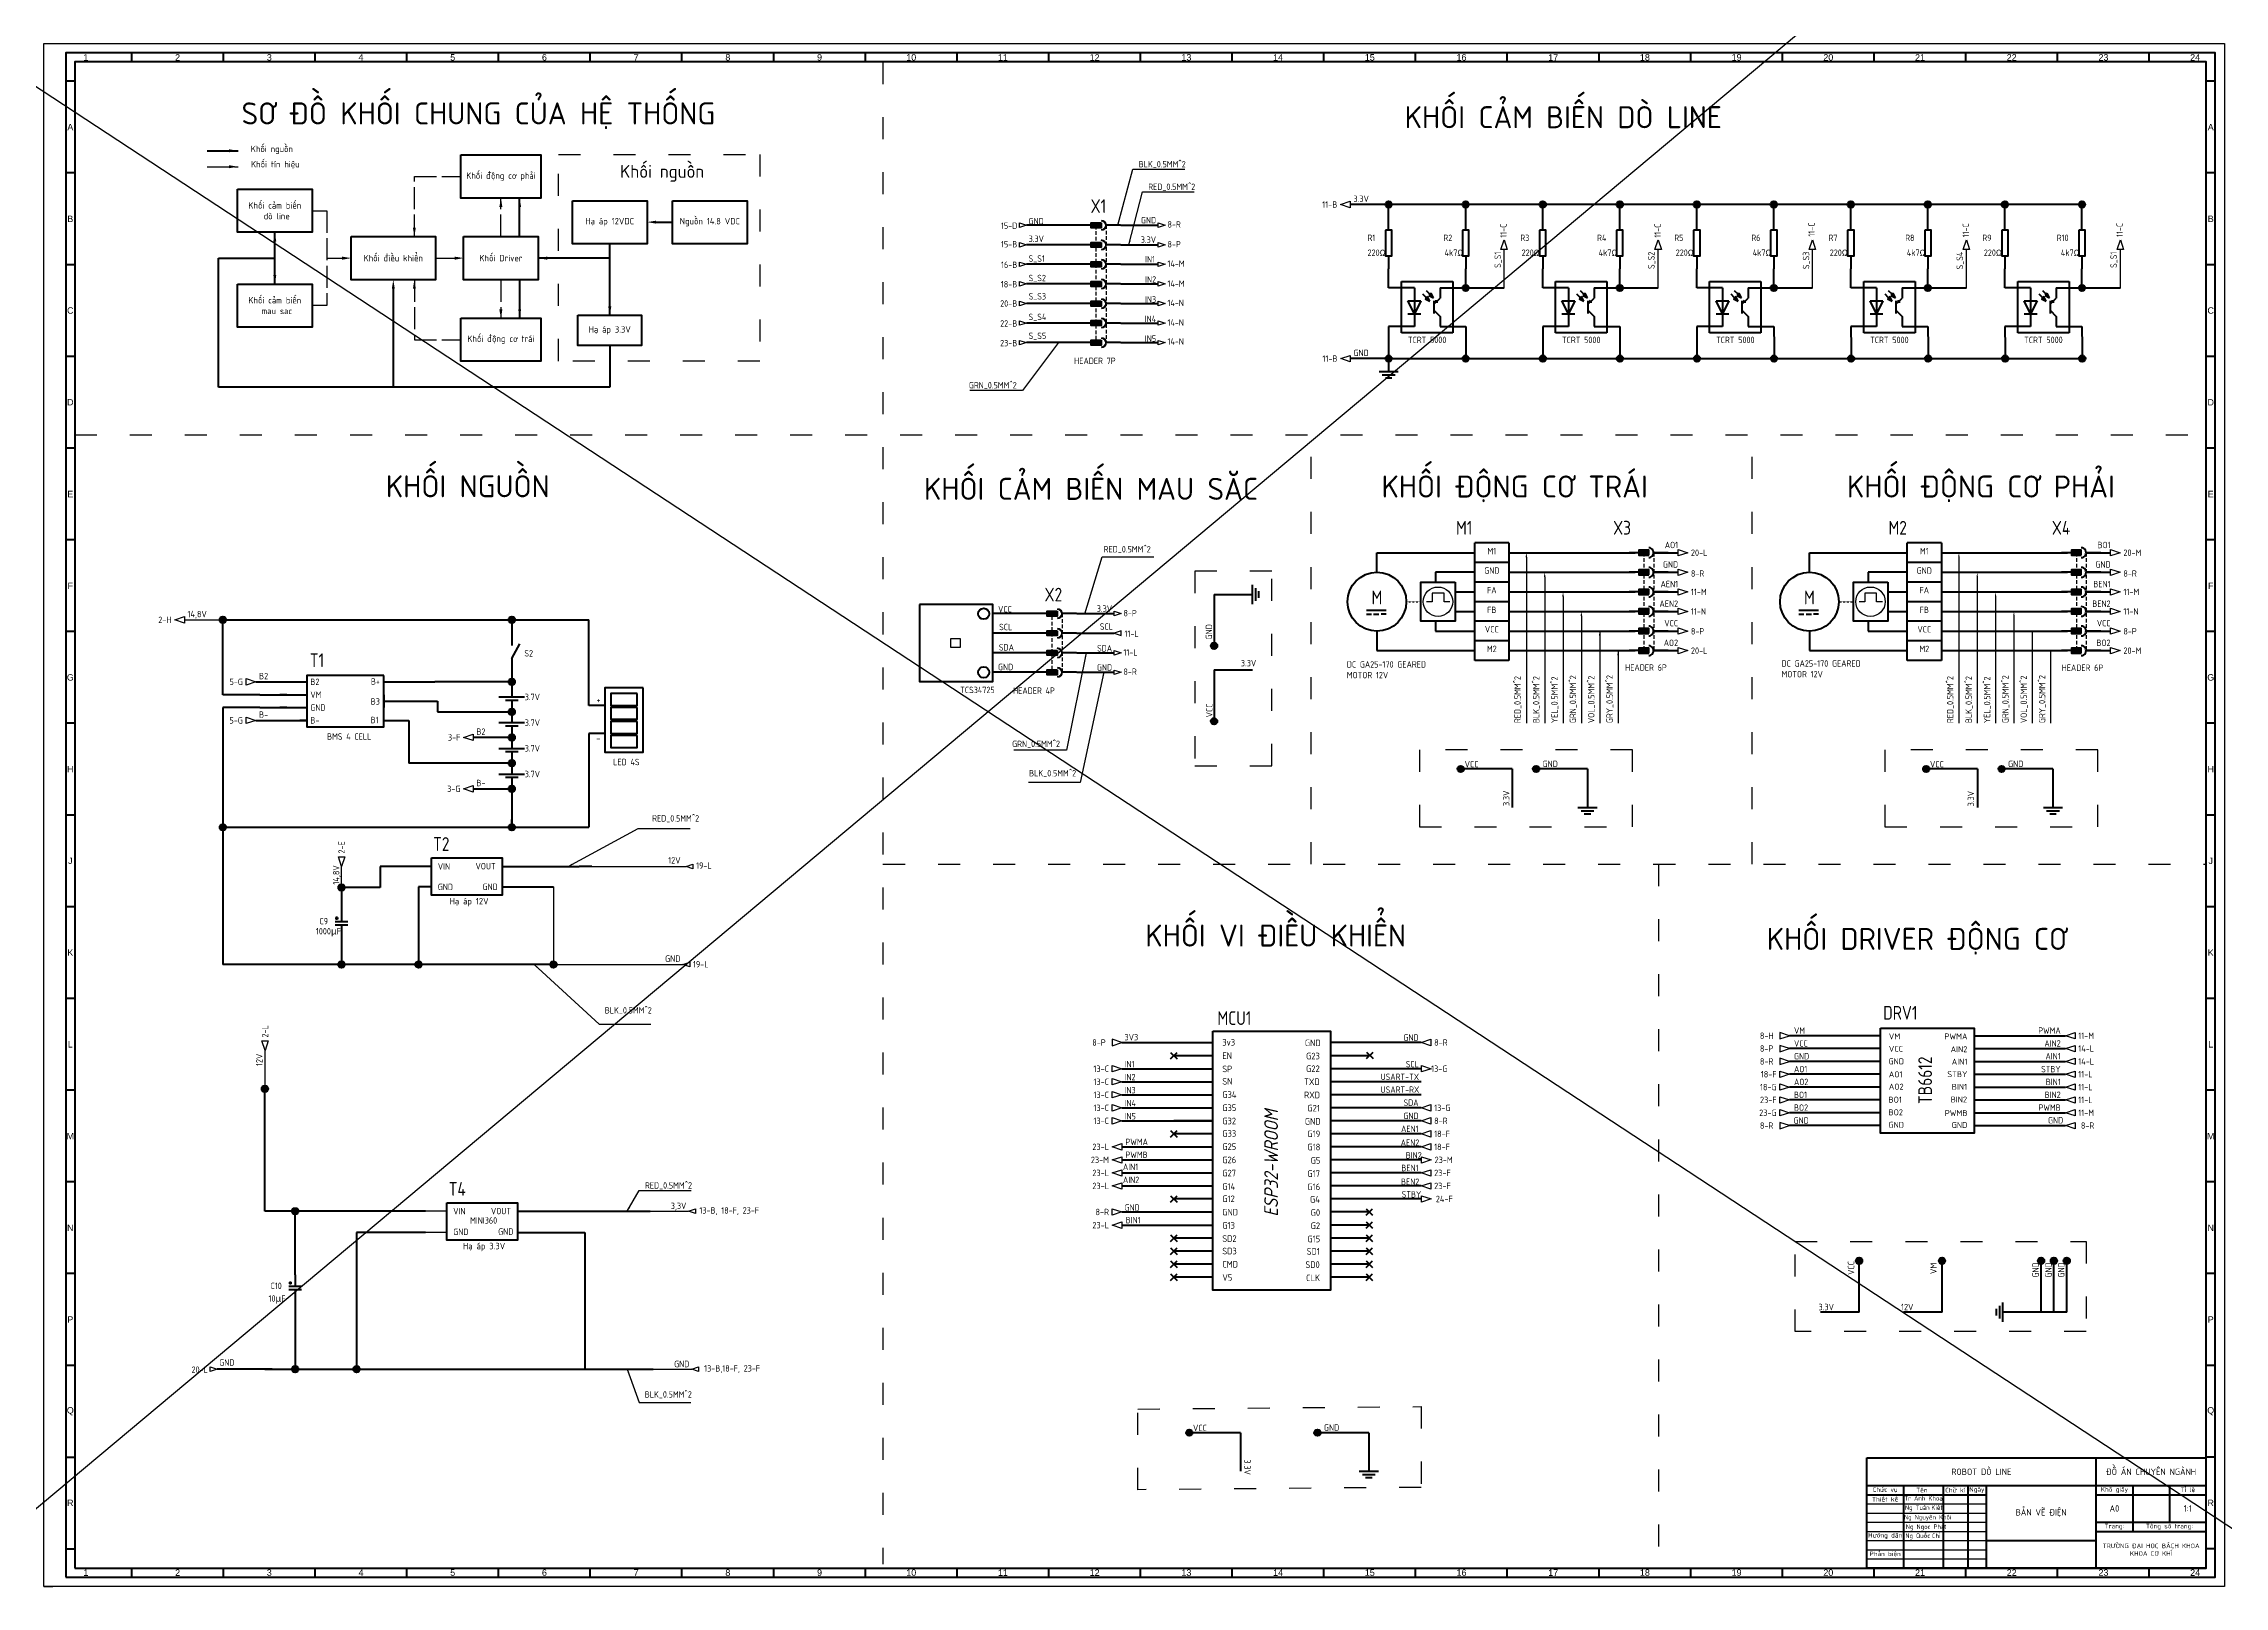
# Model space of a CAD drawing. Extents: x -73 to 5488, y -2262 to 3535.
# Drawn here: x 3559 to 4748, y -1755 to -914 of the extents above; entities that cross this region are included whole.
import ezdxf
from ezdxf.enums import TextEntityAlignment as Align

# ---------------------------------------------------------------- set-up
doc = ezdxf.new("R2010")
doc.units = 0
for name, pattern in [('ACAD_ISO02W100', [15, 12, -3]), ('ACAD_ISO03W100', [30, 12, -18]), ('ACISOWELD', [3, 2, -1]), ('DASHED', [0.2, 0.1, -0.1])]:
    doc.linetypes.add(name, pattern=pattern)
for name, color, linetype, lineweight in [('BLK_0.5mm^2', 7, 'Continuous', 50), ('Khung_ten', 7, 'Continuous', 70), ('Lien dam 05', 2, 'Continuous', 50), ('Net dut025', 150, 'ACAD_ISO03W100', 25), ('Net khuat', 140, 'ACISOWELD', 25), ('Net_manh', 7, 'Continuous', 25), ('Text', 3, 'Continuous', 25), ('Truc Tam025', 210, 'ACAD_ISO02W100', 25)]:
    doc.layers.add(name, color=color, linetype=linetype, lineweight=lineweight)
for name, color, linetype in [('NETDUC', 7, 'DASHED'), ('SYMS', 7, 'Continuous'), ('TAGS', 150, 'Continuous'), ('WIREREF', 52, 'Continuous'), ('WIREREF_DEST', 7, 'Continuous'), ('XREF', 7, 'Continuous')]:
    doc.layers.add(name, color=color, linetype=linetype)
doc.styles.add('3 ITALIC', font='tcvn+7284-2003i.ttf', dxfattribs={"height": 2.5})
doc.styles.add('Annotative', font='arial.ttf')
doc.styles.get("Standard").update_dxf_attribs({"font": 'isocp2.shx', "width": 0.9, "height": 3.5})
doc.styles.add('TVCN12', font='tcvn+7284-2003i.ttf', dxfattribs={"height": 2.5})
doc.styles.add('VN', font='Microsoft YaHei UI.ttf', dxfattribs={"width": 0.8})
doc.styles.add('WD_IEC 3.5', font='isocp2.shx', dxfattribs={"width": 0.9, "height": 3.5})
doc.styles.add('WD_IEC_2.5mm', font='isocp2.shx', dxfattribs={"width": 0.9, "height": 2.5})
doc.dimstyles.get("Standard").update_dxf_attribs({"dimtxt": 2.5, "dimasz": 0.18, "dimexe": 0.18, "dimexo": 0.0625, "dimgap": 0.09, "dimtad": 0, "dimtih": 1, "dimtoh": 1, "dimdec": 4, "dimzin": 0, "dimdsep": 46, "dimtxsty": 'Standard', "dimcen": 0.09, "dimadec": 0, "dimazin": 0, "dimtfac": 1, "dimtdec": 4, "dimtofl": 0, "dimtmove": 0, "dimatfit": 3, "dimfxl": 1, "dimtolj": 1, "dimtzin": 0, "dimarcsym": 0})

msp = doc.modelspace()

# ---------------------------------------------------------------- texts
at = {"layer": 'Khung_ten', "attachment_point": 5, "style": 'Annotative'}
for s, insert, char_height, width in [('1', (3582.2, -921.3), 3.5, 50), ('1', (3582.2, -921.3), 3.5, 50), ('2', (3632.2, -921.3), 3.5, 50), ('2', (3632.2, -921.3), 3.5, 50), ('3', (3682.2, -921.3), 3.5, 50), ('3', (3682.2, -921.3), 3.5, 50), ('4', (3732.2, -921.3), 3.5, 50), ('4', (3732.2, -921.3), 3.5, 50), ('5', (3782.2, -921.3), 3.5, 50), ('5', (3782.2, -921.3), 3.5, 50), ('6', (3832.2, -921.3), 3.5, 50), ('6', (3832.2, -921.3), 3.5, 50), ('7', (3882.2, -921.3), 3.5, 50), ('7', (3882.2, -921.3), 3.5, 50), ('8', (3932.2, -921.3), 3.5, 50), ('8', (3932.2, -921.3), 3.5, 50), ('9', (3982.2, -921.3), 3.5, 50), ('9', (3982.2, -921.3), 3.5, 50), ('10', (4032.2, -921.3), 3.5, 50), ('10', (4032.2, -921.3), 3.5, 50), ('11', (4082.2, -921.3), 3.5, 50), ('11', (4082.2, -921.3), 3.5, 50), ('12', (4132.2, -921.3), 3.5, 50), ('12', (4132.2, -921.3), 3.5, 50), ('13', (4182.2, -921.3), 3.5, 50), ('13', (4182.2, -921.3), 3.5, 50), ('14', (4232.2, -921.3), 3.5, 50), ('14', (4232.2, -921.3), 3.5, 50), ('15', (4282.2, -921.3), 3.5, 50), ('15', (4282.2, -921.3), 3.5, 50), ('16', (4332.2, -921.3), 3.5, 50), ('16', (4332.2, -921.3), 3.5, 50), ('17', (4382.2, -921.3), 3.5, 50), ('17', (4382.2, -921.3), 3.5, 50), ('18', (4432.2, -921.3), 3.5, 50), ('18', (4432.2, -921.3), 3.5, 50), ('19', (4482.2, -921.3), 3.5, 50), ('19', (4482.2, -921.3), 3.5, 50), ('\\pxt11;20', (4532.2, -921.3), 3.5, 50), ('\\pxt11;20', (4532.2, -921.3), 3.5, 50), ('21', (4582.2, -921.3), 3.5, 50), ('21', (4582.2, -921.3), 3.5, 50), ('22', (4632.2, -921.3), 3.5, 50), ('22', (4632.2, -921.3), 3.5, 50), ('23', (4682.2, -921.3), 3.5, 50), ('23', (4682.2, -921.3), 3.5, 50), ('24', (4732.2, -921.3), 3.5, 50), ('24', (4732.2, -921.3), 3.5, 50), ('A', (3573.7, -959.3), 3.5, 5), ('A', (4740.7, -959.3), 3.5, 5), ('B', (3573.7, -1009.3), 3.5, 5), ('B', (4740.7, -1009.3), 3.5, 5), ('C', (3573.7, -1059.3), 3.5, 5), ('C', (4740.7, -1059.3), 3.5, 5), ('D', (3573.7, -1109.3), 3.5, 5), ('D', (4740.7, -1109.3), 3.5, 5), ('E', (3573.7, -1159.3), 3.5, 5), ('E', (4740.7, -1159.3), 3.5, 5), ('F', (3573.7, -1209.3), 3.5, 5), ('F', (4740.7, -1209.3), 3.5, 5), ('G', (3573.7, -1259.3), 3.5, 5), ('G', (4740.7, -1259.3), 3.5, 5), ('H', (3573.7, -1309.3), 3.5, 5), ('H', (4740.7, -1309.3), 3.5, 5), ('J', (3573.7, -1359.3), 3.5, 5), ('J', (4740.7, -1359.3), 3.5, 5), ('K', (3573.7, -1409.3), 3.5, 5), ('K', (4740.7, -1409.3), 3.5, 5), ('L', (3573.7, -1459.3), 3.5, 5), ('L', (4740.7, -1459.3), 3.5, 5), ('M', (3573.7, -1509.3), 3.5, 5), ('M', (4740.7, -1509.3), 3.5, 5), ('N', (3573.7, -1559.3), 3.5, 5), ('N', (4740.7, -1559.3), 3.5, 5), ('P', (3573.7, -1609.3), 3.5, 5), ('P', (4740.7, -1609.3), 3.5, 5), ('Q', (3573.7, -1659.3), 3.5, 5), ('Q', (4740.7, -1659.3), 3.5, 5), ('{\\fTCVN 7284|b0|i0|c0|p34;ĐỒ ÁN CHUYÊN NGÀNH}', (4708.2, -1692.3), 3.5, 60), ('{\\fTCVN 7284|b0|i0|c0|p34;ROBOT DÒ LINE}', (4615.7, -1692.3), 3.5, 125), ('{\\fTCVN 7284|b0|i0|c0|p34;Khổ giấy}', (4688.2, -1702.3), 2.5, 20), ('R', (3573.7, -1709.3), 3.5, 5), ('{\\fTCVN 7284|b0|i0|c0|p34;Thiết kế}', (4563.2, -1707.3), 2.5, 20), ('{\\fTCVN 7284|b0|i0|c0|p34;Chức vụ}', (4563.2, -1702.3), 2.5, 20), ('{\\fTCVN 7284|b0|i0|c0|p34;Tên}', (4583.2, -1702.3), 2.5, 20), ('{\\fTCVN 7284|b0|i0|c0|p34;Chữ kí}', (4601.4, -1702.3), 2.5, 15), ('{\\fTCVN 7284|b0|i0|c0|p34;Ngày}', (4613.2, -1702.3), 2.5, 10), ('{\\fTCVN 7284|b0|i0|c0|p34;BẢN VẼ ĐIỆN}', (4648.2, -1714.8), 3.5, 60), ('{\\fTCVN 7284|b0|i0|c0|p34;A0}', (4688.2, -1712.3), 3.5, 20), ('{\\fTCVN 7284|b0|i0|c0|p34;Tỉ lệ}', (4728.2, -1702.3), 2.5, 20), ('{\\fTCVN 7284|b0|i0|c0|p34;1:1}', (4728.2, -1712.3), 3.5, 20), ('R', (4740.7, -1709.3), 3.5, 5), ('{\\fTCVN 7284|b0|i0|c0|p34;Trang:}', (4688.2, -1722.3), 2.5, 20), ('{\\fTCVN 7284|b0|i0|c0|p34;Tổng số trang:}', (4718.2, -1722.3), 2.5, 40), ('{\\fTCVN 7284|b0|i0|c0|p34;Hướng dẫn}', (4563.2, -1727.3), 2.5, 20), ('{\\fTCVN 7284|b0|i0|c0|p34;Phản biện}', (4563.2, -1737.3), 2.5, 20), ('{\\fTCVN 7284|b0|i0|c0|p34;TRƯỜNG ĐẠI HỌC BÁCH KHOA\\PKHOA CƠ KHÍ}', (4708.2, -1734.8), 2.5, 60), ('1', (3582.2, -1747.3), 3.5, 50), ('2', (3632.2, -1747.3), 3.5, 50), ('3', (3682.2, -1747.3), 3.5, 50), ('4', (3732.2, -1747.3), 3.5, 50), ('5', (3782.2, -1747.3), 3.5, 50), ('6', (3832.2, -1747.3), 3.5, 50), ('7', (3882.2, -1747.3), 3.5, 50), ('8', (3932.2, -1747.3), 3.5, 50), ('9', (3982.2, -1747.3), 3.5, 50), ('10', (4032.2, -1747.3), 3.5, 50), ('11', (4082.2, -1747.3), 3.5, 50), ('12', (4132.2, -1747.3), 3.5, 50), ('13', (4182.2, -1747.3), 3.5, 50), ('14', (4232.2, -1747.3), 3.5, 50), ('15', (4282.2, -1747.3), 3.5, 50), ('16', (4332.2, -1747.3), 3.5, 50), ('17', (4382.2, -1747.3), 3.5, 50), ('18', (4432.2, -1747.3), 3.5, 50), ('19', (4482.2, -1747.3), 3.5, 50), ('\\pxt11;20', (4532.2, -1747.3), 3.5, 50), ('21', (4582.2, -1747.3), 3.5, 50), ('22', (4632.2, -1747.3), 3.5, 50), ('23', (4682.2, -1747.3), 3.5, 50), ('24', (4732.2, -1747.3), 3.5, 50)]:
    msp.add_mtext(s, dxfattribs=dict(at, insert=insert, char_height=char_height, width=width))
at = {"layer": 'Lien dam 05'}
for s, width, heights, insert, char_height, attachment_point, style in [('SƠ ĐỒ KHỐI CHUNG CỦA HỆ THỐNG', 331.824, [0], (3796.2, -953.1), 12, 5, '3 ITALIC'), ('KHỐI NGUỒN', 340.313, [0], (3790.4, -1155.1), 12, 5, '3 ITALIC'), ('KHỐI ĐỘNG CƠ TRÁI', 178.5, [0], (4361.2, -1156.5), 12, 5, '3 ITALIC'), ('KHỐI ĐỘNG CƠ PHẢI', 178.5, [0], (4615.4, -1156.5), 12, 5, '3 ITALIC'), ('KHỐI CẢM BIẾN MAU SĂC', 227.402, [0], (4130.2, -1156.5), 12, 5, 'TVCN12'), ('M', 16.801, [0], (4286.1, -1215.7), 7.5, 5, 'WD_IEC 3.5'), ('M', 16.801, [0], (4521.9, -1215.7), 7.5, 5, 'WD_IEC 3.5'), ('{\\fISOCPEUR|b0|i0|c0|p34;VCC}', 21, [0], (4087.1, -1222.1), 3.5, 6, 'VN'), ('{\\fISOCPEUR|b0|i0|c0|p34;SCL}', 21, [3.62], (4087.3, -1231.8), 3.5, 6, 'VN'), ('{\\fISOCPEUR|b0|i0|c0|p34;SDA}', 21, [0], (4088.2, -1242.9), 3.5, 6, 'VN'), ('{\\fISOCPEUR|b0|i0|c0|p34;GND}', 21, [0], (4087.8, -1253.6), 3.5, 6, 'VN'), ('{\\fISOCPEUR|b0|i0|c0|p34;3.3V}', 5.6, [0], (4211.9, -1251.5), 3.5, 4, 'VN'), ('{\\fISOCPEUR|b0|i0|c0|p34;+}', 21, [0], (3860.6, -1271.6), 3.5, 4, 'VN'), ('{\\fISOCPEUR|b0|i0|c0|p34;-}', 21, [0], (3860.5, -1292.5), 3.5, 4, 'VN'), ('{\\fISOCPEUR|b0|i0|c0|p34;VCC}', 21, [0], (4341.5, -1306.6), 3.5, 6, 'VN'), ('{\\fISOCPEUR|b0|i0|c0|p34;GND}', 21, [0], (4376.4, -1306.4), 3.5, 4, 'VN'), ('{\\fISOCPEUR|b0|i0|c0|p34;VCC}', 21, [0], (4595.2, -1306.6), 3.5, 6, 'VN'), ('{\\fISOCPEUR|b0|i0|c0|p34;GND}', 21, [0], (4630.2, -1306.4), 3.5, 4, 'VN'), ('KHỐI DRIVER ĐỘNG CƠ', 241.5, [0], (4580.5, -1403.1), 12, 5, '3 ITALIC'), ('{\\fISOCPEUR|b0|i0|c0|p34;3.3V}', 5.6, [0], (4535.3, -1602.5), 3.5, 6, 'VN'), ('{\\fISOCPEUR|b0|i0|c0|p34;12V}', 5.6, [0], (4578.6, -1602.5), 3.5, 6, 'VN'), ('{\\fISOCPEUR|b0|i0|c0|p34;VCC}', 21, [0], (4193.4, -1668.4), 3.5, 6, 'VN'), ('{\\fISOCPEUR|b0|i0|c0|p34;GND}', 21, [0], (4257.2, -1668.2), 3.5, 4, 'VN')]:
    msp.add_mtext_dynamic_manual_height_columns(s, width=width, gutter_width=24.5, heights=heights, dxfattribs=dict(at, insert=insert, char_height=char_height, attachment_point=attachment_point, style=style))
at = {"layer": 'Lien dam 05', "attachment_point": 5}
for s, insert, char_height, width, style in [('\\pxqc;KHỐI CẢM BIẾN DÒ LINE', (4387.7, -953.9), 12, 448.357, '3 ITALIC'), ('\\pxqc;{\\fTCVN 7284|b0|i0|c0|p34;Khối nguồn}', (3683.6, -971.7), 3.5, 40.737, 'Annotative'), ('\\pxqc;{\\fTCVN 7284|b0|i0|c0|p34;Khối tín hiệu}', (3685.5, -979.9), 3.5, 40.737, 'Annotative'), ('\\pxqc;{\\fTCVN 7284|b0|i0|c0|p34;Khối động cơ phải}', (3808.5, -986.3), 3.5, 40.737, 'Annotative'), ('\\pxqc;{\\fTCVN 7284|b0|i0|c0|p34;Khối nguồn}', (3896.4, -984.5), 7, 58.278, 'Annotative'), ('\\pxqc;{\\fTCVN 7284|b0|i0|c0|p34;Khối cảm biến\\P dò line}', (3685.2, -1004.9), 3.5, 40.737, 'Annotative'), ('\\pxqc;{\\fTCVN 7284|b0|i0|c0|p34;Hạ áp 12VDC}', (3867.8, -1011.1), 3.5, 40.737, 'Annotative'), ('\\pxqc;{\\fTCVN 7284|b0|i0|c0|p34;Nguồn 14.8 VDC}', (3922.4, -1011.1), 3.5, 40.737, 'Annotative'), ('\\pxqc;{\\fTCVN 7284|b0|i0|c0|p34;Khối điều khiển}', (3749.8, -1030.7), 3.5, 46.002, 'Annotative'), ('\\pxqc;{\\fTCVN 7284|b0|i0|c0|p34;Khối Driver}', (3808.5, -1030.7), 3.5, 40.737, 'Annotative'), ('\\pxqc;{\\fTCVN 7284|b0|i0|c0|p34;Khối cảm biến\\P mau sac}', (3685.2, -1056.6), 3.5, 40.737, 'Annotative'), ('\\pxqc;{\\fTCVN 7284|b0|i0|c0|p34;Hạ áp 3.3V}', (3867.8, -1070.1), 3.5, 34.664, 'Annotative'), ('\\pxqc;{\\fTCVN 7284|b0|i0|c0|p34;Khối động cơ trái}', (3808.5, -1075.2), 3.5, 40.737, 'Annotative'), ('KHỐI VI ĐIỀU KHIỂN', (4230.9, -1400), 12, 365.192, '3 ITALIC')]:
    msp.add_mtext(s, dxfattribs=dict(at, insert=insert, char_height=char_height, width=width, style=style))
at = {"layer": 'Lien dam 05', "char_height": 3.5, "style": 'VN'}
for s, width, insert, attachment_point, rotation in [('{\\fISOCPEUR|b0|i0|c0|p34;GND}', 21, (4194.5, -1238.6), 4, 90), ('{\\fISOCPEUR|b0|i0|c0|p34;VCC}', 21, (4194.7, -1273.5), 6, 90), ('{\\fISOCPEUR|b0|i0|c0|p34;3.3V}', 5.6, (4356.6, -1329.4), 4, 90), ('{\\fISOCPEUR|b0|i0|c0|p34;3.3V}', 5.6, (4609.9, -1329.6), 4, 90), ('{\\fISOCPEUR|b0|i0|c0|p34;VCC}', 21, (4544.6, -1585), 4, 90), ('{\\fISOCPEUR|b0|i0|c0|p34;VM}', 21, (4589.6, -1584.5), 4, 90), ('{\\fISOCPEUR|b0|i0|c0|p34;3.3V}', 5.6, (4215.5, -1685.6), 4, 270)]:
    msp.add_mtext_dynamic_manual_height_columns(s, width=width, gutter_width=24.5, heights=[0], dxfattribs=dict(at, insert=insert, attachment_point=attachment_point, rotation=rotation))
at = {"layer": 'Lien dam 05', "char_height": 3.5, "attachment_point": 4, "rotation": 90}
for insert in [(4645.2, -1586.4), (4652.2, -1586.4), (4659.2, -1586.4)]:
    msp.add_mtext_dynamic_manual_height_columns('GND', width=21, gutter_width=24.5, heights=[0], dxfattribs=dict(at, insert=insert))
at = {"layer": 'SYMS', "style": 'WD_IEC_2.5mm', "width": 0.9}
for s, p in [('RED_0.5MM^ 2', (4364.5, -1284.2)), ('BLK_0.5MM^ 2', (4374.7, -1284.2)), ('YEL_0.5MM^ 2', (4384.7, -1284.2)), ('GRN_0.5MM^ 2', (4394.7, -1284.2)), ('VOL_0.5MM^ 2', (4404.7, -1284.2)), ('GRY_0.5MM^ 2', (4414.7, -1284.2)), ('RED_0.5MM^ 2', (4600.4, -1284.2)), ('BLK_0.5MM^ 2', (4610.5, -1284.2)), ('YEL_0.5MM^ 2', (4620.5, -1284.2)), ('GRN_0.5MM^ 2', (4630.5, -1284.2)), ('VOL_0.5MM^ 2', (4640.5, -1284.2)), ('GRY_0.5MM^ 2', (4650.5, -1284.2))]:
    msp.add_text(s, height=3.5, rotation=90, dxfattribs=at).set_placement(p)
at = {"layer": 'SYMS', "char_height": 3.5, "style": 'WD_IEC_2.5mm'}
for s, insert, attachment_point in [('\\A1;BLK_0.5MM^ 2', (4156.2, -981.6), 7), ('\\A1;RED_0.5MM^ 2', (4161.4, -993.9), 7), ('\\A1;GRN_0.5MM^ 2', (4089.7, -1102.1), 9), ('\\A1;RED_0.5MM^ 2', (4137.1, -1191.5), 7), ('\\A1;GRN_0.5MM^ 2', (4113.3, -1297.6), 9), ('\\A1;BLK_0.5MM^ 2', (4122.1, -1313.6), 9), ('\\A1;RED_0.5MM^ 2', (3890.9, -1338.2), 7), ('\\A1;BLK_0.5MM^ 2', (3865.1, -1439), 1), ('\\A1;RED_0.5MM^ 2', (3887, -1538.3), 7), ('\\A1;BLK_0.5MM^ 2', (3886.9, -1648.4), 1)]:
    msp.add_mtext(s, dxfattribs=dict(at, insert=insert, attachment_point=attachment_point))
at = {"layer": 'SYMS'}
for s, width, gutter_width, heights, insert, char_height, attachment_point, style in [('{\\fISOCPEUR|b0|i0|c0|p34;12V}', 21, 24.5, [0], (3899.7, -1359), 3.5, 4, 'VN'), ('{\\fISOCPEUR|b0|i0|c0|p34;GND}', 21, 24.5, [0], (3898, -1412.6), 3.5, 4, 'VN'), ('{\\fTCVN 7284|b0|i0|c0|p34;Tr Anh Khoa}', 20, 17.5, [5], (4573.7, -1705.5), 2.5, 1, 'WD_IEC 3.5'), ('{\\fTCVN 7284|b0|i0|c0|p34;Ng Tuân\\fArial|b0|i0|c0|p34; \\fTCVN 7284|b0|i0|c0|p34;Kiêt}', 20, 17.5, [5], (4574, -1710.6), 2.5, 1, 'WD_IEC 3.5'), ('{\\fTCVN 7284|b0|i0|c0|p34;Ng Nguyên Khôi}', 24.504, 17.5, [5.29], (4573.5, -1715.8), 2.5, 1, 'WD_IEC 3.5'), ('{\\fTCVN 7284|b0|i0|c0|p34;Ng Ngoc Pha\\fArial|b0|i0|c0|p34;t}', 20, 17.5, [5], (4574.5, -1721), 2.5, 1, 'WD_IEC 3.5'), ('{\\fTCVN 7284|b0|i0|c0|p34;Ng Qu\\W1;ốc\\fArial|b0|i0|c0|p34;\\W0.9; \\fTCVN 7284|b0|i0|c0|p34;Chi\\fArial|b0|i0|c0|p34;́}', 20, 17.5, [5], (4574.2, -1725.9), 2.5, 1, 'WD_IEC 3.5')]:
    msp.add_mtext_dynamic_manual_height_columns(s, width=width, gutter_width=gutter_width, heights=heights, dxfattribs=dict(at, insert=insert, char_height=char_height, attachment_point=attachment_point, style=style))
at = {"layer": 'TAGS', "style": 'WD_IEC 3.5'}
for s, width, insert, char_height, attachment_point in [('TCRT 5000', 28, (4313.5, -1075.3), 3.5, 5), ('TCRT 5000', 28, (4397.5, -1075.3), 3.5, 5), ('TCRT 5000', 28, (4481.5, -1075.3), 3.5, 5), ('TCRT 5000', 28, (4565.5, -1075.3), 3.5, 5), ('TCRT 5000', 28, (4649.5, -1075.3), 3.5, 5), ('M1', 21, (4329.2, -1177.7), 7.5, 4), ('X3', 21, (4414.9, -1177.7), 7.5, 4), ('M2', 21, (4565, -1177.7), 7.5, 4), ('X4', 21, (4654.1, -1177.7), 7.5, 4), ('T1', 21, (3704.3, -1249.9), 7.5, 4), ('DC GA25-170 GEARED MOTOR 12V', 48.874, (4269.7, -1255.1), 3.5, 4), ('LED 4S', 21, (3869.7, -1305.4), 3.5, 4), ('T2', 21, (3771.5, -1350.1), 7.5, 4), ('DRV1', 21, (4562.1, -1442.1), 7.5, 4), ('MCU1', 21, (4199.1, -1445), 7.5, 4), ('T4', 21, (3780, -1538.1), 7.5, 4)]:
    msp.add_mtext_dynamic_manual_height_columns(s, width=width, gutter_width=24.5, heights=[0], dxfattribs=dict(at, insert=insert, char_height=char_height, attachment_point=attachment_point))
at = {"layer": 'TAGS', "char_height": 3.5}
for s, width, insert, attachment_point in [('\\pxqj;HEADER 7P', 28.751, (4135.4, -1086.7), 5), ('\\pxqj;HEADER 6P', 28.751, (4435.8, -1253.9), 5), ('DC GA25-170 GEARED MOTOR 12V', 48.874, (4506.7, -1254.6), 4), ('\\pxqj;HEADER 6P', 28.751, (4673.8, -1254), 5), ('TCS34725', 21, (4058.9, -1266.1), 4), ('\\pxqj;HEADER 4P', 28.751, (4102.1, -1266.5), 5), ('BMS 4 CELL', 48.874, (3713.7, -1291.5), 4), ('\\pxqc;{\\fTCVN 7284|b0|i0|c0|p34;\\W1;Hạ áp 12V}', 48.874, (3766.7, -1381.8), 4), ('{\\fTCVN 7284|b0|i0|c0|p34;MINI360}', 48.874, (3791.7, -1555.3), 4), ('\\pxqc;{\\fTCVN 7284|b0|i0|c0|p34;\\W1;Hạ áp 3.3V}', 48.874, (3774.9, -1569.8), 4)]:
    msp.add_mtext_dynamic_manual_height_columns(s, width=width, gutter_width=24.5, heights=[0], dxfattribs=dict(at, insert=insert, attachment_point=attachment_point))
at = {"layer": 'TAGS', "char_height": 7.5, "rotation": 90, "style": 'WD_IEC 3.5'}
for s, width, heights, insert, attachment_point in [('TB6612', 10.5, [0], (4585, -1478.9), 5), ('{\\fTCVN 7284|b0|i1|c0|p34;ESP32-WROOM}', 21, [16.8], (4228.4, -1495), 6)]:
    msp.add_mtext_dynamic_manual_height_columns(s, width=width, gutter_width=24.5, heights=heights, dxfattribs=dict(at, insert=insert, attachment_point=attachment_point))
at = {"layer": 'Text'}
for s, height, p in [('3v3', 3.61, (4201.8, -1460)), ('GND', 3.61, (4246.8, -1460.3)), ('VM', 3.24, (4565.2, -1456.6)), ('VCC', 3.24, (4565.2, -1463.4)), ('PWMA', 3.24, (4595.5, -1456.6)), ('AIN2', 3.24, (4598.9, -1463.6)), ('SP', 3.61, (4201.8, -1474.5)), ('EN', 3.61, (4201.8, -1467.3)), ('G23', 3.61, (4247.5, -1467.5)), ('G22', 3.61, (4247.5, -1474.4)), ('GND', 3.24, (4565, -1470.2)), ('AO1', 3.24, (4565.2, -1477.3)), ('STBY', 3.24, (4597.1, -1477.2)), ('AIN1', 3.24, (4599.5, -1470.4)), ('SN', 3.61, (4201.8, -1481.3)), ('G34', 3.61, (4201.8, -1488.5)), ('TXD', 3.61, (4246.4, -1481.5)), ('RXD', 3.61, (4246.4, -1488.7)), ('AO2', 3.24, (4565.2, -1484)), ('BIN1', 3.24, (4599.5, -1484.1)), ('G35', 3.61, (4201.8, -1495.7)), ('G21', 3.61, (4248.2, -1495.9)), ('BO1', 3.24, (4565, -1491.1)), ('BO2', 3.24, (4565, -1498)), ('PWMB', 3.24, (4595.7, -1498.4)), ('BIN2', 3.24, (4598.9, -1491)), ('G32', 3.61, (4201.8, -1502.9)), ('G33', 3.61, (4201.8, -1509.7)), ('GND', 3.61, (4246.8, -1503.1)), ('G19', 3.61, (4248.2, -1509.9)), ('GND', 3.24, (4565, -1504.8)), ('GND', 3.24, (4599.5, -1504.9)), ('G25', 3.61, (4201.8, -1516.9)), ('G26', 3.61, (4201.8, -1524.1)), ('G18', 3.61, (4248.2, -1517.1)), ('G5', 3.61, (4250, -1524.4)), ('G27', 3.61, (4201.8, -1531.3)), ('G17', 3.61, (4248.2, -1531.6)), ('G14', 3.61, (4201.8, -1538.6)), ('G12', 3.61, (4201.8, -1545.3)), ('G16', 3.61, (4248.2, -1538.8)), ('G4', 3.61, (4249.6, -1545.6)), ('GND', 3.61, (4201.8, -1552.6)), ('G13', 3.61, (4201.8, -1559.8)), ('G0', 3.61, (4250, -1552.8)), ('G2', 3.61, (4250, -1560)), ('SD2', 3.61, (4201.8, -1567)), ('G15', 3.61, (4248.2, -1567.2)), ('SD3', 3.61, (4201.8, -1573.8)), ('CMD', 3.61, (4201.8, -1581)), ('SD0', 3.61, (4247.1, -1581.2)), ('SD1', 3.61, (4247.8, -1574)), ('V5', 3.61, (4201.8, -1588.2)), ('CLK', 3.61, (4247.5, -1588.4))]:
    msp.add_text(s, height=height, dxfattribs=at).set_placement(p)
at = {"layer": 'Text', "char_height": 3.5, "style": 'WD_IEC 3.5'}
for s, width, gutter_width, heights, insert, attachment_point in [('220{\\H0.95833x;Ω}', 11.487, 24.5, [0], (4281, -1026), 1), ('4k7{\\H0.95833x;Ω}', 11.487, 24.5, [0], (4323, -1026), 1), ('220{\\H0.95833x;Ω}', 11.487, 24.5, [0], (4365, -1026), 1), ('4k7{\\H0.95833x;Ω}', 11.487, 24.5, [0], (4407, -1026), 1), ('220{\\H0.95833x;Ω}', 11.487, 24.5, [0], (4449, -1026), 1), ('4k7{\\H0.95833x;Ω}', 11.487, 24.5, [0], (4491, -1026), 1), ('220{\\H0.95833x;Ω}', 11.487, 24.5, [0], (4533, -1026), 1), ('4k7{\\H0.95833x;Ω}', 11.487, 24.5, [0], (4575, -1026), 1), ('220{\\H0.95833x;Ω}', 11.487, 24.5, [0], (4617, -1026), 1), ('4k7{\\H0.95833x;Ω}', 11.487, 24.5, [0], (4659, -1026), 1), ('AO1', 32, 37.3, [0], (4450.3, -1187.1), 6), ('BO1', 32, 37.3, [0], (4686.1, -1187.1), 6), ('GND', 32, 37.3, [5.51], (4450.3, -1197.7), 6), ('GND', 32, 37.3, [5.51], (4686.1, -1197.7), 6), ('AEN1', 32, 37.3, [0], (4450.3, -1208.4), 6), ('BEN1', 32, 37.3, [0], (4686.1, -1208.4), 6), ('AEN2', 32, 37.3, [0], (4450.3, -1219.1), 6), ('BEN2', 32, 37.3, [0], (4686.1, -1219.1), 6), ('VCC', 32, 37.3, [6.87], (4450.3, -1229.7), 6), ('VCC', 32, 37.3, [6.87], (4686.1, -1229.7), 6), ('AO2', 32, 37.3, [0], (4450.3, -1240.4), 6), ('BO2', 32, 37.3, [0], (4686.1, -1240.4), 6), ('VIN', 10.5, 24.5, [0], (3774.1, -1362.3), 4), ('VOUT', 17.5, 24.5, [0], (3805.6, -1362.2), 6), ('GND', 10.5, 24.5, [0], (3774.1, -1373.5), 4), ('GND', 10.5, 24.5, [0], (3798.5, -1373.4), 4), ('1000{\\fISOCTEUR|b0|i0|c0|p49;μ}F', 11.487, 24.5, [0], (3707.6, -1395.9), 1), ('USART-TX', 21, 24.5, [0], (4288.1, -1477), 4), ('USART-RX', 21, 24.5, [0], (4288.1, -1484), 4), ('VIN', 10.5, 24.5, [0], (3782.5, -1550.3), 4), ('VOUT', 17.5, 24.5, [0], (3814, -1550.2), 6), ('GND', 10.5, 24.5, [0], (3782.5, -1561.5), 4), ('GND', 10.5, 24.5, [0], (3807, -1561.4), 4), ('10{\\fISOCTEUR|b0|i0|c0|p49;μ}F', 11.487, 24.5, [0], (3681.8, -1596.1), 1)]:
    msp.add_mtext_dynamic_manual_height_columns(s, width=width, gutter_width=gutter_width, heights=heights, dxfattribs=dict(at, insert=insert, attachment_point=attachment_point))
at = {"layer": 'Text', "char_height": 3.5}
for s, width, gutter_width, heights, insert, attachment_point in [('\\pxqc;M1', 18.667, 26.7, [0], (4339.4, -1188.7), 1), ('\\pxqc;M1', 18.667, 26.7, [0], (4575.2, -1188.7), 1), ('\\pxqc;GND', 18.667, 26.7, [0], (4339.4, -1199.3), 1), ('\\pxqc;GND', 18.667, 26.7, [0], (4575.2, -1199.3), 1), ('\\pxqc;FA', 18.667, 26.7, [0], (4339.4, -1210), 1), ('\\pxqc;FA', 18.667, 26.7, [0], (4575.2, -1210), 1), ('\\pxqc;FB', 18.667, 26.7, [0], (4339.4, -1220.7), 1), ('\\pxqc;FB', 18.667, 26.7, [0], (4575.2, -1220.7), 1), ('\\pxqc;VCC', 18.667, 26.7, [0], (4339.4, -1231.3), 1), ('\\pxqc;VCC', 18.667, 26.7, [0], (4575.2, -1231.3), 1), ('\\pxqc;M2', 18.667, 26.7, [0], (4339.4, -1242), 1), ('\\pxqc;M2', 18.667, 26.7, [0], (4575.2, -1242), 1), ('B2', 21, 24.5, [0], (3704.6, -1261.7), 4), ('B+', 21, 24.5, [0], (3742.5, -1261.5), 6), ('VM', 21, 24.5, [0], (3704.6, -1268.7), 4), ('B3', 21, 24.5, [0], (3742.5, -1272.4), 6), ('GND', 21, 24.5, [0], (3704.6, -1275.7), 4), ('B-', 21, 24.5, [0], (3704.6, -1282.7), 4), ('B1', 21, 24.5, [0], (3741.8, -1282.5), 6), ('VM', 21, 24.5, [0], (4513.5, -1451.8), 4), ('PWMA', 21, 24.5, [0], (4658.9, -1451.8), 6), ('3V3', 21, 24.5, [0], (4148.5, -1455.4), 4), ('GND', 21, 24.5, [4.51], (4308.8, -1455.6), 6), ('VCC', 21, 24.5, [0], (4513.5, -1458.8), 4), ('AIN2', 21, 24.5, [0], (4658.9, -1458.8), 6), ('IN1', 21, 24.5, [0], (4148.5, -1470.1), 4), ('SCL', 21, 24.5, [0], (4301.8, -1470.1), 4), ('AO1', 21, 24.5, [0], (4513.5, -1472.8), 4), ('GND', 21, 24.5, [0], (4513.5, -1465.8), 4), ('STBY', 21, 24.5, [0], (4658.9, -1472.8), 6), ('AIN1', 21, 24.5, [0], (4658.9, -1465.8), 6), ('IN2', 21, 24.5, [0], (4148.5, -1477.2), 4), ('IN3', 21, 24.5, [0], (4148.5, -1484.3), 4), ('AO2', 21, 24.5, [0], (4513.5, -1479.8), 4), ('BO1', 21, 24.5, [0], (4513.5, -1486.8), 4), ('BIN2', 21, 24.5, [0], (4658.9, -1486.8), 6), ('BIN1', 21, 24.5, [0], (4658.9, -1479.8), 6), ('IN4', 21, 24.5, [0], (4148.5, -1491.4), 4), ('IN5', 21, 24.5, [0], (4148.5, -1498.5), 4), ('SDA', 21, 24.5, [4.51], (4308.8, -1491.1), 6), ('GND', 21, 24.5, [4.51], (4308.8, -1498.3), 6), ('BO2', 21, 24.5, [0], (4513.5, -1493.8), 4), ('PWMB', 21, 24.5, [0], (4658.9, -1493.8), 6), ('AEN1', 21, 24.5, [4.51], (4308.8, -1505.4), 6), ('GND', 21, 24.5, [0], (4513.3, -1500.8), 4), ('GND', 21, 24.5, [0], (4652, -1500.7), 4), ('PWMA', 21, 24.5, [0], (4149, -1512.5), 4), ('PWMB', 21, 24.5, [0], (4149, -1519.5), 4), ('AEN2', 21, 24.5, [0], (4309.2, -1512.9), 6), ('BIN2', 21, 24.5, [0], (4301.8, -1519.8), 4), ('AIN1', 21, 24.5, [0], (4155.9, -1526.1), 6), ('AIN2', 21, 24.5, [0], (4156.5, -1533.2), 6), ('BEN2', 21, 24.5, [0], (4309.2, -1534.2), 6), ('BEN1', 21, 24.5, [4.51], (4308.8, -1526.7), 6), ('STBY', 21, 24.5, [0], (4299.6, -1541.1), 4), ('GND', 21, 24.5, [0], (4148.5, -1548.3), 4), ('BIN1', 21, 24.5, [0], (4149.1, -1555.1), 4)]:
    msp.add_mtext_dynamic_manual_height_columns(s, width=width, gutter_width=gutter_width, heights=heights, dxfattribs=dict(at, insert=insert, attachment_point=attachment_point))

# ---------------------------------------------------------------- blocks, each defined once
blk = doc.blocks.new('VRE1B')
for p, q in [((0, 5), (0, 10)), ((0, -5), (0, -10))]:
    blk.add_line(p, q)
blk.add_lwpolyline([(-1.25, 5), (-1.25, -5), (1.25, -5), (1.25, 5)], close=True)
at = {"style": 'WD_IEC 3.5'}
for tag, p in [('INST', (-5.25, 10.25)), ('LOC', (-5.25, 6.75)), ('RATING1', (-5.25, -1.25)), ('TAG1', (-5.25, 3.25)), ('DESC2', (-5.25, -8.75)), ('DESC1', (-5.25, -5.25)), ('DESC3', (-5.25, -12.25))]:
    blk.add_attdef(tag, text='', height=2.5, dxfattribs=at).set_placement(p, align=Align.RIGHT)
blk.add_attdef('TERM01', text='', height=2, rotation=90, dxfattribs=at).set_placement((-1, 10), align=Align.RIGHT)
at = {"style": 'WD_IEC 3.5', "flags": 1}
for tag, p, height in [('X2TERM01', (0, 10), 0.32), ('MFG', (2.75, 9), 1.5), ('CAT', (2.75, 6.5), 1.5), ('ASSYCODE', (2.25, -1.5), 1), ('FAMILY', (2.25, -3), 1), ('CATDESC', (2.25, -4.5), 1), ('X8TERM02', (0, -10), 0.32)]:
    blk.add_attdef(tag, p, '', height=height, dxfattribs=at)
at = {"style": 'WD_IEC 3.5'}
blk.add_attdef('TERM02', (-1, -10), '', height=2, rotation=90, dxfattribs=at)
blk = doc.blocks.new('VDV1B6')
for p, q in [((-5.3, 3.7), (-6.67, 5.06)), ((-4.85, 4.15), (-5.76, 3.24)), ((-5.76, 3.24), (-3.94, 2.34)), ((-3.94, 5.06), (-5.3, 6.42)), ((-3.94, 2.34), (-4.85, 4.15)), ((-3.49, 5.51), (-4.39, 4.61)), ((-4.39, 4.61), (-2.58, 3.7)), ((-2.58, 3.7), (-3.49, 5.51)), ((-2.44, 1.14), (0, 3.58)), ((-2.44, 2.53), (-2.44, -2.47)), ((-1.63, 1.95), (-1.46, 2.73)), ((-1.63, 1.95), (-0.85, 2.11)), ((-2.44, -1.14), (0, -3.58))]:
    blk.add_line(p, q)
for points in [[(-4.85, 4.15), (-5.76, 3.24), (-3.94, 2.34)], [(-3.49, 5.51), (-4.39, 4.61), (-2.58, 3.7)]]:
    blk.add_solid(points)
at = {"style": 'WD_IEC 3.5'}
for tag, p in [('INST', (-7.52, 6.83)), ('TAG1', (-7.52, 0.83)), ('LOC', (-7.52, 3.83)), ('DESC2', (-7.03, -10.31)), ('DESC1', (-7.03, -7.31)), ('DESC3', (-7.03, -13.31))]:
    blk.add_attdef(tag, text='', height=2.5, dxfattribs=at).set_placement(p, align=Align.RIGHT)
blk.add_attdef('TERM01', (-0.48, 3.78), '', height=2, rotation=90, dxfattribs=at)
at = {"style": 'WD_IEC 3.5', "flags": 1}
for tag, p, height in [('X4TERM03', (-2.44, 0.03), 0.32), ('X2TERM01', (0, 3.58), 0.32), ('ASSYCODE', (2.46, -0.03), 1), ('X8TERM02', (0, -3.58), 0.32), ('FAMILY', (2.46, -1.53), 1), ('CATDESC', (2.46, -3.03), 1)]:
    blk.add_attdef(tag, p, '', height=height, dxfattribs=at)
at = {"style": 'WD_IEC 3.5', "flags": 9}
for tag, p in [('MFG', (5.51, 6.88)), ('CAT', (5.51, 4.38))]:
    blk.add_attdef(tag, text='', height=1.5, dxfattribs=at).set_placement(p, align=Align.RIGHT)
at = {"lineweight": 15, "style": 'WD_IEC 3.5'}
blk.add_attdef('XREF', text='', height=2.5, dxfattribs=at).set_placement((-7.03, -4.31), align=Align.RIGHT)
at = {"style": 'WD_IEC 3.5'}
for tag, p in [('TERM03', (-3.05, -0.25)), ('TERM02', (-0.49, -4.01))]:
    blk.add_attdef(tag, text='', height=2, rotation=90, dxfattribs=at).set_placement(p, align=Align.RIGHT)
blk = doc.blocks.new('VDI1')
for p, q in [((0, -2.5), (-2.5, 2.5)), ((-2.5, 2.5), (2.5, 2.5)), ((0, 7.5), (0, -7.5)), ((2.5, 2.5), (0, -2.5)), ((-2.5, -2.5), (2.5, -2.5))]:
    blk.add_line(p, q)
at = {"style": 'WD_IEC 3.5'}
for tag, p in [('INST', (-5.5, 10.25)), ('LOC', (-5.5, 6.75)), ('TAG1', (-5.5, 3.25)), ('DESC2', (-5.5, -9.85)), ('DESC1', (-5.5, -6.35)), ('DESC3', (-5.5, -13.35))]:
    blk.add_attdef(tag, text='', height=2.5, dxfattribs=at).set_placement(p, align=Align.RIGHT)
at = {"style": 'WD_IEC 3.5', "flags": 9}
for tag, p in [('MFG', (-5.5, -0.25)), ('CAT', (-5.5, -2.75))]:
    blk.add_attdef(tag, text='', height=1.5, dxfattribs=at).set_placement(p, align=Align.RIGHT)
at = {"style": 'WD_IEC 3.5'}
blk.add_attdef('TERM01', text='', height=2, rotation=90, dxfattribs=at).set_placement((-1, 7.5), align=Align.RIGHT)
blk.add_attdef('TERM02', (-1, -7.5), '', height=2, rotation=90, dxfattribs=at)
at = {"style": 'WD_IEC 3.5', "flags": 1}
for tag, p, height in [('X2TERM01', (0, 7.5), 0.32), ('X8TERM02', (0, -7.5), 0.32), ('ASSYCODE', (1, -4), 1), ('WDBLKNAM', (1, -8.5), 1), ('FAMILY', (1, -5.5), 1), ('CATDESC', (1, -7), 1)]:
    blk.add_attdef(tag, p, '', height=height, dxfattribs=at)
blk = doc.blocks.new('VGND2')
for p, q in [((0, 0), (0, -5)), ((-3.75, -5), (3.75, -5)), ((-2.5, -6.25), (2.5, -6.25)), ((-1.25, -7.5), (1.25, -7.5))]:
    blk.add_line(p, q)
at = {"style": 'WD_IEC 3.5'}
for tag, p in [('INST', (-5.25, 2.75)), ('LOC', (-5.25, -0.75)), ('TAG1', (-5.25, -4.25))]:
    blk.add_attdef(tag, text='', height=2.5, dxfattribs=at).set_placement(p, align=Align.RIGHT)
at = {"style": 'WD_IEC 3.5', "flags": 1}
blk.add_attdef('X2TERM01', (0, 0), '', height=0.32, dxfattribs=at)
blk = doc.blocks.new('VBA1')
for p, q in [((-5, 0.62), (5, 0.62)), ((0, 5), (0, 0.62)), ((-2.5, -0.62), (2.5, -0.62)), ((0, -0.62), (0, -5))]:
    blk.add_line(p, q)
at = {"style": 'WD_IEC 3.5'}
for tag, p in [('INST', (-5.5, 9)), ('TAG1', (-5.5, 2)), ('LOC', (-5.5, 5.5)), ('RATING1', (-5.5, -4.85)), ('DESC1', (-5.5, -8.85)), ('DESC3', (-5.5, -15.85)), ('DESC2', (-5.5, -12.35))]:
    blk.add_attdef(tag, text='', height=2.5, dxfattribs=at).set_placement(p, align=Align.RIGHT)
blk.add_attdef('TERM01', (-1, 2.42), '', height=2, rotation=90, dxfattribs=at)
for tag, p, height, flags in [('X2TERM01', (0, 5), 0.32, 1), ('MFG', (3.38, 4), 1.5, 9), ('CAT', (3.38, 1.5), 1.5, 9), ('X8TERM02', (0, -5), 0.32, 1), ('ASSYCODE', (1, -6.5), 1, 1), ('FAMILY', (1, -8), 1, 1), ('CATDESC', (1, -9.5), 1, 1)]:
    blk.add_attdef(tag, p, '', height=height, dxfattribs=dict(at, flags=flags))
blk.add_attdef('TERM02', text='', height=2, rotation=90, dxfattribs=at).set_placement((-1, -2.84), align=Align.RIGHT)
at = {"lineweight": 15, "style": 'WD_IEC 3.5'}
blk.add_attdef('XREF', text='', height=2.5, dxfattribs=at).set_placement((-5.5, -20.5), align=Align.RIGHT)
blk = doc.blocks.new('VCR21')
for p, q in [((0, -2.5), (-3.12, 3.12)), ((0, 7.5), (0, 2.5)), ((0, -2.5), (0, -7.5))]:
    blk.add_line(p, q)
at = {"style": 'WD_IEC 3.5'}
for tag, p in [('INST', (-5.25, 6.75)), ('TAG2', (-5.25, 0.75)), ('LOC', (-5.25, 3.75)), ('DESC2', (-5.25, -9.75)), ('DESC1', (-5.25, -6.75)), ('XREF', (-5.25, -3.75)), ('DESC3', (-5.25, -12.75))]:
    blk.add_attdef(tag, text='', height=2.5, dxfattribs=at).set_placement(p, align=Align.RIGHT)
blk.add_attdef('TERM01', text='', height=2, rotation=90, dxfattribs=at).set_placement((-1, 7.5), align=Align.RIGHT)
blk.add_attdef('TERM02', (-1, -7.5), '', height=2, rotation=90, dxfattribs=at)
at = {"style": 'WD_IEC 3.5', "flags": 1}
for tag, p, height in [('X4LINK', (-2.75, 0), 0.32), ('X1LINK', (-0.5, 0), 0.32), ('X2TERM01', (0, 7.5), 0.32), ('X8TERM02', (0, -7.5), 0.32), ('CONTACT', (4, -3.5), 1), ('FAMILY', (4, -5), 1), ('COMMON', (5.25, -4.75), 1)]:
    blk.add_attdef(tag, p, '', height=height, dxfattribs=at)
blk = doc.blocks.new('VCA1EL')
for p, q in [((-2.5, 1.875), (-1.25, 1.875)), ((-2.5, 0.625), (2.5, 0.625)), ((-1.875, 1.25), (-1.875, 2.5)), ((0, 5), (0, 0.625)), ((-2.5, -0.625), (2.5, -0.625)), ((0, -0.625), (0, -5))]:
    blk.add_line(p, q)
at = {"style": 'WD_IEC 3.5'}
for tag, p in [('INST', (-5.25, 9)), ('TAG1', (-5.25, 2)), ('LOC', (-5.25, 5.5)), ('DESC2', (-5.25, -10.35)), ('DESC1', (-5.25, -6.85)), ('DESC3', (-5.25, -13.85))]:
    blk.add_attdef(tag, text='', height=2.5, dxfattribs=at).set_placement(p, align=Align.RIGHT)
at = {"lineweight": 15, "style": 'WD_IEC 3.5'}
blk.add_attdef('RATING1', text='', height=2.5, dxfattribs=at).set_placement((-5.25, -2.1), align=Align.RIGHT)
at = {"style": 'WD_IEC 3.5'}
blk.add_attdef('TERM01', text='', height=2, rotation=90, dxfattribs=at).set_placement((-1, 5), align=Align.RIGHT)
blk.add_attdef('TERM02', (-1, -5), '', height=2, rotation=90, dxfattribs=at)
at = {"style": 'WD_IEC 3.5', "flags": 1}
for tag, p, height in [('X2TERM01', (0, 5), 0.32), ('MFG', (2.75, 4), 1.5), ('CAT', (2.75, 1.5), 1.5), ('X8TERM02', (0, -5), 0.32), ('ASSYCODE', (1, -2.125), 1), ('FAMILY', (1, -3.625), 1), ('CATDESC', (1, -5.125), 1)]:
    blk.add_attdef(tag, p, '', height=height, dxfattribs=at)
blk = doc.blocks.new('VC01PJ')
for p, q in [((0, 2.5), (0, 5)), ((0, -5), (0, -1.25))]:
    blk.add_line(p, q)
blk.add_lwpolyline([(-0.63, 0), (0.62, 0), (0.62, 2.5), (-0.63, 2.5)], close=True)
blk.add_arc((0, 0), 1.25, 180, 0)
blk.add_solid([(-0.63, 2.5), (-0.63, 0), (0.62, 2.5), (0.62, 0)])
at = {"style": 'WD_IEC 3.5'}
for tag, p in [('INST', (-5.25, 8)), ('LOC', (-5.25, 5)), ('TAG1', (-5.25, 2)), ('DESC1', (-5.25, -5.6)), ('DESC3', (-5.25, -11.6)), ('DESC2', (-5.25, -8.6))]:
    blk.add_attdef(tag, text='', height=2.5, dxfattribs=at).set_placement(p, align=Align.RIGHT)
blk.add_attdef('TERM02', text='', height=2, rotation=90, dxfattribs=at).set_placement((-1, 5), align=Align.RIGHT)
blk.add_attdef('TERM01', (-1, -5), '', height=2, rotation=90, dxfattribs=at)
at = {"style": 'WD_IEC 3.5', "flags": 1}
for tag, p, height in [('X4LINK', (-1.25, 1.25), 0.32), ('X2TERM02', (0, 5), 0.32), ('X2TERMDESC02', (0, 4.48), 0.32), ('X1LINK', (1.25, 1.25), 0.32), ('MFG', (2.75, 4), 1.5), ('CAT', (2.75, 1.5), 1.5), ('X8TERM01', (0, -5), 0.32), ('X8TERMDESC01', (0, -5.52), 0.32), ('ASSYCODE', (2.75, -2.75), 1), ('FAMILY', (2.75, -4.25), 1), ('CATDESC', (2.75, -5.75), 1)]:
    blk.add_attdef(tag, p, '', height=height, dxfattribs=at)
blk = doc.blocks.new('HA1S3')
blk.add_lwpolyline([(-3.75, 0), (0, 1.25), (0, -1.25)], close=True)
at = {"style": 'WD_IEC 3.5'}
blk.add_attdef('XREF', text='', height=2.5, dxfattribs=at).set_placement((-5, 0), align=Align.MIDDLE_RIGHT)
at = {"style": 'WD_IEC 3.5', "flags": 1}
blk.add_attdef('SIGCODE', text='', height=1, dxfattribs=at).set_placement((-2.5, 1.8), align=Align.RIGHT)
at = {"style": 'WD_IEC 3.5'}
for tag, p, height, flags in [('X1TERM01', (0, 0), 0.32, 1), ('WIRENO', (1.25, 1), 2.5, 8)]:
    blk.add_attdef(tag, p, '', height=height, dxfattribs=dict(at, flags=flags))
blk.add_attdef('DESC1', text='', height=2.5, dxfattribs=at).set_placement((1.25, -1), align=Align.TOP_LEFT)
blk = doc.blocks.new('HA1D3')
blk.add_lwpolyline([(0, 0), (-3.75, -1.25), (-3.75, 1.25)], close=True)
at = {"style": 'WD_IEC 3.5'}
blk.add_attdef('XREF', text='', height=2.5, dxfattribs=at).set_placement((-5, 0), align=Align.MIDDLE_RIGHT)
at = {"style": 'WD_IEC 3.5', "flags": 1}
blk.add_attdef('SIGCODE', text='', height=1, dxfattribs=at).set_placement((-2.5, 1.8), align=Align.RIGHT)
at = {"style": 'WD_IEC 3.5'}
for tag, p, height, flags in [('X1TERM01', (0, 0), 0.32, 1), ('WIRENO', (1.25, 1), 2.5, 8)]:
    blk.add_attdef(tag, p, '', height=height, dxfattribs=dict(at, flags=flags))
blk.add_attdef('DESC1', text='', height=2.5, dxfattribs=at).set_placement((1.25, -1), align=Align.TOP_LEFT)
blk = doc.blocks.new('HA1S2')
blk.add_lwpolyline([(0, 5.3), (1.7, 0), (-1.8, 0)], close=True)
at = {"style": 'WD_IEC 3.5'}
blk.add_attdef('XREF', text='', height=3.5, rotation=90, dxfattribs=at).set_placement((0, 7), align=Align.MIDDLE_LEFT)
at = {"style": 'WD_IEC 3.5', "flags": 1}
blk.add_attdef('SIGCODE', text='', height=1.4, dxfattribs=at).set_placement((-3.5, 2.5), align=Align.RIGHT)
blk.add_attdef('X8TERM01', (0, 0), '', height=0.448, dxfattribs=at)
at = {"style": 'WD_IEC 3.5', "flags": 8}
blk.add_attdef('WIRENO', text='', height=3.5, rotation=90, dxfattribs=at).set_placement((-1.4, -1.8), align=Align.RIGHT)
at = {"style": 'WD_IEC 3.5'}
blk.add_attdef('DESC1', text='', height=3.5, rotation=90, dxfattribs=at).set_placement((1.4, -1.8), align=Align.TOP_RIGHT)
blk = doc.blocks.new('HA1S1')
blk.add_lwpolyline([(0, 1.25), (3.75, 0), (0, -1.25)], close=True)
at = {"style": 'WD_IEC 3.5'}
for tag, height, flags, p in [('WIRENO', 2.5, 8, (-1.25, 1)), ('SIGCODE', 1, 1, (5, 1.8))]:
    blk.add_attdef(tag, text='', height=height, dxfattribs=dict(at, flags=flags)).set_placement(p, align=Align.RIGHT)
at = {"style": 'WD_IEC 3.5', "flags": 1}
blk.add_attdef('X4TERM01', (0, 0), '', height=0.32, dxfattribs=at)
at = {"style": 'WD_IEC 3.5'}
blk.add_attdef('XREF', text='', height=2.5, dxfattribs=at).set_placement((5, 0), align=Align.MIDDLE_LEFT)
blk.add_attdef('DESC1', text='', height=2.5, dxfattribs=at).set_placement((-1.25, -1), align=Align.TOP_RIGHT)
blk = doc.blocks.new('HA1D1')
blk.add_lwpolyline([(0, 0), (3.75, 1.25), (3.75, -1.25)], close=True)
at = {"style": 'WD_IEC 3.5'}
for tag, height, flags, p in [('WIRENO', 2.5, 8, (-1.25, 1)), ('SIGCODE', 1, 1, (5, 1.8))]:
    blk.add_attdef(tag, text='', height=height, dxfattribs=dict(at, flags=flags)).set_placement(p, align=Align.RIGHT)
at = {"style": 'WD_IEC 3.5', "flags": 1}
blk.add_attdef('X4TERM01', (0, 0), '', height=0.32, dxfattribs=at)
at = {"style": 'WD_IEC 3.5'}
blk.add_attdef('XREF', text='', height=2.5, dxfattribs=at).set_placement((5, 0), align=Align.MIDDLE_LEFT)
blk.add_attdef('DESC1', text='', height=2.5, dxfattribs=at).set_placement((-1.25, -1), align=Align.TOP_RIGHT)
blk = doc.blocks.new('HA1D2')
blk.add_lwpolyline([(0, 0), (-1.25, 3.75), (1.25, 3.75)], close=True)
at = {"style": 'WD_IEC 3.5'}
blk.add_attdef('XREF', text='', height=2.5, rotation=90, dxfattribs=at).set_placement((0, 5), align=Align.MIDDLE_LEFT)
at = {"style": 'WD_IEC 3.5', "flags": 1}
blk.add_attdef('SIGCODE', text='', height=1, dxfattribs=at).set_placement((-2.5, 1.8), align=Align.RIGHT)
blk.add_attdef('X8TERM01', (0, 0), '', height=0.32, dxfattribs=at)
at = {"style": 'WD_IEC 3.5', "flags": 8}
blk.add_attdef('WIRENO', text='', height=2.5, rotation=90, dxfattribs=at).set_placement((-1, -1.25), align=Align.RIGHT)
at = {"style": 'WD_IEC 3.5'}
blk.add_attdef('DESC1', text='', height=2.5, rotation=90, dxfattribs=at).set_placement((1, -1.25), align=Align.TOP_RIGHT)

# ---------------------------------------------------------------- hatches: boundary and pattern name
at = {"layer": 'Lien dam 05'}
h = msp.add_hatch(color=256, dxfattribs=at)
h.dxf.hatch_style = 1
h.paths.add_polyline_path([(4292.5, -999.7, 0.414214), (4290.8, -1001.5), (4292.5, -1001.5)])
h.paths.add_polyline_path([(4292.5, -999.7), (4292.5, -1001.5), (4294.3, -1001.5, 0.414214)])
h.paths.add_polyline_path([(4294.3, -1001.5), (4292.5, -1001.5), (4290.8, -1001.5, 1)])
h = msp.add_hatch(color=256, dxfattribs=at)
h.dxf.hatch_style = 1
h.paths.add_polyline_path([(4334.5, -999.7, 0.414214), (4332.8, -1001.5), (4334.5, -1001.5)])
h.paths.add_polyline_path([(4334.5, -999.7), (4334.5, -1001.5), (4336.3, -1001.5, 0.414214)])
h.paths.add_polyline_path([(4336.3, -1001.5), (4334.5, -1001.5), (4332.8, -1001.5, 1)])
h = msp.add_hatch(color=256, dxfattribs=at)
h.dxf.hatch_style = 1
h.paths.add_polyline_path([(4376.5, -999.7, 0.414214), (4374.8, -1001.5), (4376.5, -1001.5)])
h.paths.add_polyline_path([(4376.5, -999.7), (4376.5, -1001.5), (4378.3, -1001.5, 0.414214)])
h.paths.add_polyline_path([(4378.3, -1001.5), (4376.5, -1001.5), (4374.8, -1001.5, 1)])
h = msp.add_hatch(color=256, dxfattribs=at)
h.dxf.hatch_style = 1
h.paths.add_polyline_path([(4418.5, -999.7, 0.414214), (4416.8, -1001.5), (4418.5, -1001.5)])
h.paths.add_polyline_path([(4418.5, -999.7), (4418.5, -1001.5), (4420.3, -1001.5, 0.414214)])
h.paths.add_polyline_path([(4420.3, -1001.5), (4418.5, -1001.5), (4416.8, -1001.5, 1)])
h = msp.add_hatch(color=256, dxfattribs=at)
h.dxf.hatch_style = 1
h.paths.add_polyline_path([(4460.5, -999.7, 0.414214), (4458.8, -1001.5), (4460.5, -1001.5)])
h.paths.add_polyline_path([(4460.5, -999.7), (4460.5, -1001.5), (4462.3, -1001.5, 0.414214)])
h.paths.add_polyline_path([(4462.3, -1001.5), (4460.5, -1001.5), (4458.8, -1001.5, 1)])
h = msp.add_hatch(color=256, dxfattribs=at)
h.dxf.hatch_style = 1
h.paths.add_polyline_path([(4502.5, -999.7, 0.414214), (4500.8, -1001.5), (4502.5, -1001.5)])
h.paths.add_polyline_path([(4502.5, -999.7), (4502.5, -1001.5), (4504.3, -1001.5, 0.414214)])
h.paths.add_polyline_path([(4504.3, -1001.5), (4502.5, -1001.5), (4500.8, -1001.5, 1)])
h = msp.add_hatch(color=256, dxfattribs=at)
h.dxf.hatch_style = 1
h.paths.add_polyline_path([(4544.5, -999.7, 0.414214), (4542.8, -1001.5), (4544.5, -1001.5)])
h.paths.add_polyline_path([(4544.5, -999.7), (4544.5, -1001.5), (4546.3, -1001.5, 0.414214)])
h.paths.add_polyline_path([(4546.3, -1001.5), (4544.5, -1001.5), (4542.8, -1001.5, 1)])
h = msp.add_hatch(color=256, dxfattribs=at)
h.dxf.hatch_style = 1
h.paths.add_polyline_path([(4586.5, -999.7, 0.414214), (4584.8, -1001.5), (4586.5, -1001.5)])
h.paths.add_polyline_path([(4586.5, -999.7), (4586.5, -1001.5), (4588.3, -1001.5, 0.414214)])
h.paths.add_polyline_path([(4588.3, -1001.5), (4586.5, -1001.5), (4584.8, -1001.5, 1)])
h = msp.add_hatch(color=256, dxfattribs=at)
h.dxf.hatch_style = 1
h.paths.add_polyline_path([(4628.5, -999.7, 0.414214), (4626.8, -1001.5), (4628.5, -1001.5)])
h.paths.add_polyline_path([(4628.5, -999.7), (4628.5, -1001.5), (4630.3, -1001.5, 0.414214)])
h.paths.add_polyline_path([(4630.3, -1001.5), (4628.5, -1001.5), (4626.8, -1001.5, 1)])
h = msp.add_hatch(color=256, dxfattribs=at)
h.dxf.hatch_style = 1
h.paths.add_polyline_path([(4670.5, -999.7, 0.414214), (4668.8, -1001.5), (4670.5, -1001.5)])
h.paths.add_polyline_path([(4670.5, -999.7), (4670.5, -1001.5), (4672.3, -1001.5, 0.414214)])
h.paths.add_polyline_path([(4672.3, -1001.5), (4670.5, -1001.5), (4668.8, -1001.5, 1)])
h = msp.add_hatch(color=256, dxfattribs=at)
h.dxf.hatch_style = 1
h.paths.add_polyline_path([(4334.5, -1045.2, 0.414214), (4332.8, -1047), (4334.5, -1047)])
h.paths.add_polyline_path([(4334.5, -1045.2), (4334.5, -1047), (4336.3, -1047, 0.414214)])
h.paths.add_polyline_path([(4336.3, -1047), (4334.5, -1047), (4332.8, -1047, 1)])
h = msp.add_hatch(color=256, dxfattribs=at)
h.dxf.hatch_style = 1
h.paths.add_polyline_path([(4418.5, -1045.2, 0.414214), (4416.8, -1047), (4418.5, -1047)])
h.paths.add_polyline_path([(4418.5, -1045.2), (4418.5, -1047), (4420.3, -1047, 0.414214)])
h.paths.add_polyline_path([(4420.3, -1047), (4418.5, -1047), (4416.8, -1047, 1)])
h = msp.add_hatch(color=256, dxfattribs=at)
h.dxf.hatch_style = 1
h.paths.add_polyline_path([(4502.5, -1045.2, 0.414214), (4500.8, -1047), (4502.5, -1047)])
h.paths.add_polyline_path([(4502.5, -1045.2), (4502.5, -1047), (4504.3, -1047, 0.414214)])
h.paths.add_polyline_path([(4504.3, -1047), (4502.5, -1047), (4500.8, -1047, 1)])
h = msp.add_hatch(color=256, dxfattribs=at)
h.dxf.hatch_style = 1
h.paths.add_polyline_path([(4586.5, -1045.2, 0.414214), (4584.8, -1047), (4586.5, -1047)])
h.paths.add_polyline_path([(4586.5, -1045.2), (4586.5, -1047), (4588.3, -1047, 0.414214)])
h.paths.add_polyline_path([(4588.3, -1047), (4586.5, -1047), (4584.8, -1047, 1)])
h = msp.add_hatch(color=256, dxfattribs=at)
h.dxf.hatch_style = 1
h.paths.add_polyline_path([(4670.5, -1045.2, 0.414214), (4668.8, -1047), (4670.5, -1047)])
h.paths.add_polyline_path([(4670.5, -1045.2), (4670.5, -1047), (4672.3, -1047, 0.414214)])
h.paths.add_polyline_path([(4672.3, -1047), (4670.5, -1047), (4668.8, -1047, 1)])
h = msp.add_hatch(color=256, dxfattribs=at)
h.dxf.hatch_style = 1
h.paths.add_polyline_path([(4292.5, -1083.7, 0.414214), (4290.8, -1085.5), (4292.5, -1085.5)])
h.paths.add_polyline_path([(4292.5, -1083.7), (4292.5, -1085.5), (4294.3, -1085.5, 0.414214)])
h.paths.add_polyline_path([(4294.3, -1085.5), (4292.5, -1085.5), (4290.8, -1085.5, 1)])
h = msp.add_hatch(color=256, dxfattribs=at)
h.dxf.hatch_style = 1
h.paths.add_polyline_path([(4334.5, -1083.7, 0.414214), (4332.8, -1085.5), (4334.5, -1085.5)])
h.paths.add_polyline_path([(4334.5, -1083.7), (4334.5, -1085.5), (4336.3, -1085.5, 0.414214)])
h.paths.add_polyline_path([(4336.3, -1085.5), (4334.5, -1085.5), (4332.8, -1085.5, 1)])
h = msp.add_hatch(color=256, dxfattribs=at)
h.dxf.hatch_style = 1
h.paths.add_polyline_path([(4376.6, -1083.7, 0.414214), (4374.8, -1085.5), (4376.6, -1085.5)])
h.paths.add_polyline_path([(4376.6, -1083.7), (4376.6, -1085.5), (4378.3, -1085.5, 0.414214)])
h.paths.add_polyline_path([(4378.3, -1085.5), (4376.6, -1085.5), (4374.8, -1085.5, 1)])
h = msp.add_hatch(color=256, dxfattribs=at)
h.dxf.hatch_style = 1
h.paths.add_polyline_path([(4418.6, -1083.7, 0.414214), (4416.8, -1085.5), (4418.6, -1085.5)])
h.paths.add_polyline_path([(4418.6, -1083.7), (4418.6, -1085.5), (4420.3, -1085.5, 0.414214)])
h.paths.add_polyline_path([(4420.3, -1085.5), (4418.6, -1085.5), (4416.8, -1085.5, 1)])
h = msp.add_hatch(color=256, dxfattribs=at)
h.dxf.hatch_style = 1
h.paths.add_polyline_path([(4460.6, -1083.7, 0.414214), (4458.8, -1085.5), (4460.6, -1085.5)])
h.paths.add_polyline_path([(4460.6, -1083.7), (4460.6, -1085.5), (4462.3, -1085.5, 0.414214)])
h.paths.add_polyline_path([(4462.3, -1085.5), (4460.6, -1085.5), (4458.8, -1085.5, 1)])
h = msp.add_hatch(color=256, dxfattribs=at)
h.dxf.hatch_style = 1
h.paths.add_polyline_path([(4502.6, -1083.7, 0.414214), (4500.8, -1085.5), (4502.6, -1085.5)])
h.paths.add_polyline_path([(4502.6, -1083.7), (4502.6, -1085.5), (4504.3, -1085.5, 0.414214)])
h.paths.add_polyline_path([(4504.3, -1085.5), (4502.6, -1085.5), (4500.8, -1085.5, 1)])
h = msp.add_hatch(color=256, dxfattribs=at)
h.dxf.hatch_style = 1
h.paths.add_polyline_path([(4544.6, -1083.7, 0.414214), (4542.8, -1085.5), (4544.6, -1085.5)])
h.paths.add_polyline_path([(4544.6, -1083.7), (4544.6, -1085.5), (4546.3, -1085.5, 0.414214)])
h.paths.add_polyline_path([(4546.3, -1085.5), (4544.6, -1085.5), (4542.8, -1085.5, 1)])
h = msp.add_hatch(color=256, dxfattribs=at)
h.dxf.hatch_style = 1
h.paths.add_polyline_path([(4586.6, -1083.7, 0.414214), (4584.8, -1085.5), (4586.6, -1085.5)])
h.paths.add_polyline_path([(4586.6, -1083.7), (4586.6, -1085.5), (4588.3, -1085.5, 0.414214)])
h.paths.add_polyline_path([(4588.3, -1085.5), (4586.6, -1085.5), (4584.8, -1085.5, 1)])
h = msp.add_hatch(color=256, dxfattribs=at)
h.dxf.hatch_style = 1
h.paths.add_polyline_path([(4628.6, -1083.7, 0.414214), (4626.8, -1085.5), (4628.6, -1085.5)])
h.paths.add_polyline_path([(4628.6, -1083.7), (4628.6, -1085.5), (4630.3, -1085.5, 0.414214)])
h.paths.add_polyline_path([(4630.3, -1085.5), (4628.6, -1085.5), (4626.8, -1085.5, 1)])
h = msp.add_hatch(color=256, dxfattribs=at)
h.dxf.hatch_style = 1
h.paths.add_polyline_path([(4670.6, -1083.7, 0.414214), (4668.8, -1085.5), (4670.6, -1085.5)])
h.paths.add_polyline_path([(4670.6, -1083.7), (4670.6, -1085.5), (4672.3, -1085.5, 0.414214)])
h.paths.add_polyline_path([(4672.3, -1085.5), (4670.6, -1085.5), (4668.8, -1085.5, 1)])
h = msp.add_hatch(color=256, dxfattribs=at)
h.dxf.hatch_style = 1
h.paths.add_polyline_path([(3656.9, -1226.2, -0.414214), (3658.6, -1227.9), (3656.9, -1227.9)])
h.paths.add_polyline_path([(3656.9, -1226.2), (3656.9, -1227.9), (3655.1, -1227.9, -0.414214)])
h.paths.add_polyline_path([(3655.1, -1227.9), (3656.9, -1227.9), (3658.6, -1227.9, -1)])
h = msp.add_hatch(color=256, dxfattribs=at)
h.dxf.hatch_style = 1
h.paths.add_polyline_path([(3814.4, -1226.2, -0.414214), (3816.1, -1227.9), (3814.4, -1227.9)])
h.paths.add_polyline_path([(3814.4, -1226.2), (3814.4, -1227.9), (3812.6, -1227.9, -0.414214)])
h.paths.add_polyline_path([(3812.6, -1227.9), (3814.4, -1227.9), (3816.1, -1227.9, -1)])
h = msp.add_hatch(color=256, dxfattribs=at)
h.dxf.hatch_style = 1
h.paths.add_polyline_path([(4195.5, -1242.1, 0.414214), (4197.3, -1243.8), (4197.3, -1242.1)])
h.paths.add_polyline_path([(4195.5, -1242.1), (4197.3, -1242.1), (4197.3, -1240.3, 0.414214)])
h.paths.add_polyline_path([(4197.3, -1240.3), (4197.3, -1242.1), (4197.3, -1243.8, 1)])
h = msp.add_hatch(color=256, dxfattribs=at)
h.dxf.hatch_style = 1
h.paths.add_polyline_path([(3814.4, -1260, -0.414214), (3816.1, -1261.7), (3814.4, -1261.7)])
h.paths.add_polyline_path([(3814.4, -1260), (3814.4, -1261.7), (3812.6, -1261.7, -0.414214)])
h.paths.add_polyline_path([(3812.6, -1261.7), (3814.4, -1261.7), (3816.1, -1261.7, -1)])
h = msp.add_hatch(color=256, dxfattribs=at)
h.dxf.hatch_style = 1
h.paths.add_polyline_path([(3814.4, -1276.3, -0.414214), (3816.1, -1278), (3814.4, -1278)])
h.paths.add_polyline_path([(3814.4, -1276.3), (3814.4, -1278), (3812.6, -1278, -0.414214)])
h.paths.add_polyline_path([(3812.6, -1278), (3814.4, -1278), (3816.1, -1278, -1)])
h = msp.add_hatch(color=256, dxfattribs=at)
h.dxf.hatch_style = 1
h.paths.add_polyline_path([(4199, -1283.2, -0.414214), (4197.3, -1284.9), (4197.3, -1283.2)])
h.paths.add_polyline_path([(4199, -1283.2), (4197.3, -1283.2), (4197.3, -1281.4, -0.414214)])
h.paths.add_polyline_path([(4197.3, -1281.4), (4197.3, -1283.2), (4197.3, -1284.9, -1)])
h = msp.add_hatch(color=256, dxfattribs=at)
h.dxf.hatch_style = 1
h.paths.add_polyline_path([(3814.4, -1290.3, -0.414214), (3816.1, -1292), (3814.4, -1292)])
h.paths.add_polyline_path([(3814.4, -1290.3), (3814.4, -1292), (3812.6, -1292, -0.414214)])
h.paths.add_polyline_path([(3812.6, -1292), (3814.4, -1292), (3816.1, -1292, -1)])
h = msp.add_hatch(color=256, dxfattribs=at)
h.dxf.hatch_style = 1
h.paths.add_polyline_path([(3814.4, -1304.3, -0.414214), (3816.1, -1306), (3814.4, -1306)])
h.paths.add_polyline_path([(3814.4, -1304.3), (3814.4, -1306), (3812.6, -1306, -0.414214)])
h.paths.add_polyline_path([(3812.6, -1306), (3814.4, -1306), (3816.1, -1306, -1)])
h = msp.add_hatch(color=256, dxfattribs=at)
h.dxf.hatch_style = 1
h.paths.add_polyline_path([(4331.8, -1310.9, -0.414214), (4330.1, -1309.2), (4331.8, -1309.2)])
h.paths.add_polyline_path([(4331.8, -1310.9), (4331.8, -1309.2), (4333.6, -1309.2, -0.414214)])
h.paths.add_polyline_path([(4333.6, -1309.2), (4331.8, -1309.2), (4330.1, -1309.2, -1)])
h = msp.add_hatch(color=256, dxfattribs=at)
h.dxf.hatch_style = 1
h.paths.add_polyline_path([(4372.9, -1307.4, 0.414214), (4371.2, -1309.2), (4372.9, -1309.2)])
h.paths.add_polyline_path([(4372.9, -1307.4), (4372.9, -1309.2), (4374.7, -1309.2, 0.414214)])
h.paths.add_polyline_path([(4374.7, -1309.2), (4372.9, -1309.2), (4371.2, -1309.2, 1)])
h = msp.add_hatch(color=256, dxfattribs=at)
h.dxf.hatch_style = 1
h.paths.add_polyline_path([(4585.6, -1310.9, -0.414214), (4583.8, -1309.2), (4585.6, -1309.2)])
h.paths.add_polyline_path([(4585.6, -1310.9), (4585.6, -1309.2), (4587.3, -1309.2, -0.414214)])
h.paths.add_polyline_path([(4587.3, -1309.2), (4585.6, -1309.2), (4583.8, -1309.2, -1)])
h = msp.add_hatch(color=256, dxfattribs=at)
h.dxf.hatch_style = 1
h.paths.add_polyline_path([(4626.7, -1307.4, 0.414214), (4624.9, -1309.2), (4626.7, -1309.2)])
h.paths.add_polyline_path([(4626.7, -1307.4), (4626.7, -1309.2), (4628.4, -1309.2, 0.414214)])
h.paths.add_polyline_path([(4628.4, -1309.2), (4626.7, -1309.2), (4624.9, -1309.2, 1)])
h = msp.add_hatch(color=256, dxfattribs=at)
h.dxf.hatch_style = 1
h.paths.add_polyline_path([(3814.4, -1318.3, -0.414214), (3816.1, -1320), (3814.4, -1320)])
h.paths.add_polyline_path([(3814.4, -1318.3), (3814.4, -1320), (3812.6, -1320, -0.414214)])
h.paths.add_polyline_path([(3812.6, -1320), (3814.4, -1320), (3816.1, -1320, -1)])
h = msp.add_hatch(color=256, dxfattribs=at)
h.dxf.hatch_style = 1
h.paths.add_polyline_path([(3656.9, -1342.8, 0.414214), (3658.6, -1341), (3656.9, -1341)])
h.paths.add_polyline_path([(3656.9, -1342.8), (3656.9, -1341), (3655.1, -1341, 0.414214)])
h.paths.add_polyline_path([(3655.1, -1341), (3656.9, -1341), (3658.6, -1341, 1)])
h = msp.add_hatch(color=256, dxfattribs=at)
h.dxf.hatch_style = 1
h.paths.add_polyline_path([(3814.4, -1339.3, -0.414214), (3816.1, -1341), (3814.4, -1341)])
h.paths.add_polyline_path([(3814.4, -1339.3), (3814.4, -1341), (3812.6, -1341, -0.414214)])
h.paths.add_polyline_path([(3812.6, -1341), (3814.4, -1341), (3816.1, -1341, -1)])
h = msp.add_hatch(color=256, dxfattribs=at)
h.dxf.hatch_style = 1
h.paths.add_polyline_path([(3721.6, -1372.1, 0.414214), (3719.8, -1373.8), (3721.6, -1373.8)])
h.paths.add_polyline_path([(3721.6, -1372.1), (3721.6, -1373.8), (3723.3, -1373.8, 0.414214)])
h.paths.add_polyline_path([(3723.3, -1373.8), (3721.6, -1373.8), (3719.8, -1373.8, 1)])
h = msp.add_hatch(color=256, dxfattribs=at)
h.dxf.hatch_style = 1
h.paths.add_polyline_path([(3721.6, -1414.1, 0.414214), (3719.8, -1415.8), (3721.6, -1415.8)])
h.paths.add_polyline_path([(3721.6, -1414.1), (3721.6, -1415.8), (3723.3, -1415.8, 0.414214)])
h.paths.add_polyline_path([(3723.3, -1415.8), (3721.6, -1415.8), (3719.8, -1415.8, 1)])
h = msp.add_hatch(color=256, dxfattribs=at)
h.dxf.hatch_style = 1
h.paths.add_polyline_path([(3763.6, -1414.1, 0.414214), (3761.8, -1415.8), (3763.6, -1415.8)])
h.paths.add_polyline_path([(3763.6, -1414.1), (3763.6, -1415.8), (3765.3, -1415.8, 0.414214)])
h.paths.add_polyline_path([(3765.3, -1415.8), (3763.6, -1415.8), (3761.8, -1415.8, 1)])
h = msp.add_hatch(color=256, dxfattribs=at)
h.dxf.hatch_style = 1
h.paths.add_polyline_path([(3837.1, -1414.1, 0.414214), (3835.3, -1415.8), (3837.1, -1415.8)])
h.paths.add_polyline_path([(3837.1, -1414.1), (3837.1, -1415.8), (3838.8, -1415.8, 0.414214)])
h.paths.add_polyline_path([(3838.8, -1415.8), (3837.1, -1415.8), (3835.3, -1415.8, 1)])
h = msp.add_hatch(color=256, dxfattribs=at)
h.dxf.hatch_style = 1
h.paths.add_polyline_path([(3679.8, -1481.8, 0.414214), (3678.1, -1483.6), (3679.8, -1483.6)])
h.paths.add_polyline_path([(3679.8, -1481.8), (3679.8, -1483.6), (3681.6, -1483.6, 0.414214)])
h.paths.add_polyline_path([(3681.6, -1483.6), (3679.8, -1483.6), (3678.1, -1483.6, 1)])
h = msp.add_hatch(color=256, dxfattribs=at)
h.dxf.hatch_style = 1
h.paths.add_polyline_path([(3696.3, -1548.5, 0.414214), (3694.6, -1550.3), (3696.3, -1550.3)])
h.paths.add_polyline_path([(3696.3, -1548.5), (3696.3, -1550.3), (3698.1, -1550.3, 0.414214)])
h.paths.add_polyline_path([(3698.1, -1550.3), (3696.3, -1550.3), (3694.6, -1550.3, 1)])
h = msp.add_hatch(color=256, dxfattribs=at)
h.dxf.hatch_style = 1
h.paths.add_polyline_path([(4547.2, -1577.3, -0.414214), (4549, -1575.5), (4549, -1577.3)])
h.paths.add_polyline_path([(4547.2, -1577.3), (4549, -1577.3), (4549, -1579, -0.414214)])
h.paths.add_polyline_path([(4549, -1579), (4549, -1577.3), (4549, -1575.5, -1)])
h = msp.add_hatch(color=256, dxfattribs=at)
h.dxf.hatch_style = 1
h.paths.add_polyline_path([(4592.5, -1577.3, -0.414214), (4594.2, -1575.5), (4594.2, -1577.3)])
h.paths.add_polyline_path([(4592.5, -1577.3), (4594.2, -1577.3), (4594.2, -1579, -0.414214)])
h.paths.add_polyline_path([(4594.2, -1579), (4594.2, -1577.3), (4594.2, -1575.5, -1)])
h = msp.add_hatch(color=256, dxfattribs=at)
h.dxf.hatch_style = 1
h.paths.add_polyline_path([(4650, -1577.3, 0.414214), (4648.2, -1575.5), (4648.2, -1577.3)])
h.paths.add_polyline_path([(4650, -1577.3), (4648.2, -1577.3), (4648.2, -1579, 0.414214)])
h.paths.add_polyline_path([(4648.2, -1579), (4648.2, -1577.3), (4648.2, -1575.5, 1)])
h = msp.add_hatch(color=256, dxfattribs=at)
h.dxf.hatch_style = 1
h.paths.add_polyline_path([(4657, -1577.3, 0.414214), (4655.2, -1575.5), (4655.2, -1577.3)])
h.paths.add_polyline_path([(4657, -1577.3), (4655.2, -1577.3), (4655.2, -1579, 0.414214)])
h.paths.add_polyline_path([(4655.2, -1579), (4655.2, -1577.3), (4655.2, -1575.5, 1)])
h = msp.add_hatch(color=256, dxfattribs=at)
h.dxf.hatch_style = 1
h.paths.add_polyline_path([(4664, -1577.3, 0.414214), (4662.2, -1575.5), (4662.2, -1577.3)])
h.paths.add_polyline_path([(4664, -1577.3), (4662.2, -1577.3), (4662.2, -1579, 0.414214)])
h.paths.add_polyline_path([(4662.2, -1579), (4662.2, -1577.3), (4662.2, -1575.5, 1)])
h = msp.add_hatch(color=256, dxfattribs=at)
h.dxf.hatch_style = 1
h.paths.add_polyline_path([(3696.3, -1634.7, 0.414214), (3694.6, -1636.4), (3696.3, -1636.4)])
h.paths.add_polyline_path([(3696.3, -1634.7), (3696.3, -1636.4), (3698.1, -1636.4, 0.414214)])
h.paths.add_polyline_path([(3698.1, -1636.4), (3696.3, -1636.4), (3694.6, -1636.4, 1)])
h = msp.add_hatch(color=256, dxfattribs=at)
h.dxf.hatch_style = 1
h.paths.add_polyline_path([(3729.8, -1634.7, 0.414214), (3728, -1636.4), (3729.8, -1636.4)])
h.paths.add_polyline_path([(3729.8, -1634.7), (3729.8, -1636.4), (3731.5, -1636.4, 0.414214)])
h.paths.add_polyline_path([(3731.5, -1636.4), (3729.8, -1636.4), (3728, -1636.4, 1)])
h = msp.add_hatch(color=256, dxfattribs=at)
h.dxf.hatch_style = 1
h.paths.add_polyline_path([(4183.8, -1672.8, -0.414214), (4182.1, -1671), (4183.8, -1671)])
h.paths.add_polyline_path([(4183.8, -1672.8), (4183.8, -1671), (4185.6, -1671, -0.414214)])
h.paths.add_polyline_path([(4185.6, -1671), (4183.8, -1671), (4182.1, -1671, -1)])
h = msp.add_hatch(color=256, dxfattribs=at)
h.dxf.hatch_style = 1
h.paths.add_polyline_path([(4253.7, -1669.3, 0.414214), (4251.9, -1671), (4253.7, -1671)])
h.paths.add_polyline_path([(4253.7, -1669.3), (4253.7, -1671), (4255.4, -1671, 0.414214)])
h.paths.add_polyline_path([(4255.4, -1671), (4253.7, -1671), (4251.9, -1671, 1)])

# ---------------------------------------------------------------- linework, layer by layer
for p, q in [((3749.8, -1070.3), (3749.8, -1047.4)), ((3559.2, -1754.8), (3564.2, -1754.8))]:
    msp.add_line(p, q)
msp.add_lwpolyline([(3559.2, -1754.8), (3559.2, -913.8), (4748.2, -913.8), (4748.2, -1754.8), (3559.2, -1754.8)], close=True)
at = {"layer": 'BLK_0.5mm^2'}
for p, q in [((4125.1, -1012.8), (4095, -1012.8)), ((4146.4, -1012.8), (4166.9, -1012.8)), ((4125.1, -1023.5), (4095, -1023.5)), ((4125.1, -1034.1), (4095, -1034.1)), ((4146.4, -1023.5), (4166.9, -1023.5)), ((4146.4, -1034.1), (4166.9, -1034.1)), ((4125.1, -1044.8), (4095, -1044.8)), ((4146.4, -1044.8), (4166.9, -1044.8)), ((4125.1, -1055.5), (4095, -1055.5)), ((4146.4, -1055.5), (4166.9, -1055.5)), ((4125.1, -1066.1), (4095, -1066.1)), ((4146.4, -1066.1), (4166.9, -1066.1)), ((4125.1, -1076.8), (4095, -1076.8)), ((4146.4, -1076.8), (4166.9, -1076.8)), ((4101.1, -1224.5), (4076.7, -1224.5)), ((4122.4, -1224.5), (4142.9, -1224.5)), ((4101.1, -1235.2), (4076.7, -1235.2)), ((4122.4, -1235.2), (4142.9, -1235.2)), ((4101.1, -1245.9), (4076.7, -1245.9)), ((4122.4, -1245.9), (4142.9, -1245.9)), ((4101.1, -1256.5), (4076.7, -1256.5)), ((4122.4, -1256.5), (4142.9, -1256.5)), ((3683.8, -1636.4), (3653.7, -1636.4))]:
    msp.add_line(p, q, dxfattribs=at)
at = {"layer": 'Khung_ten'}
for p, q in [((3607.2, -923.8), (3607.2, -918.8)), ((3657.2, -923.8), (3657.2, -918.8)), ((3707.2, -923.8), (3707.2, -918.8)), ((3757.2, -923.8), (3757.2, -918.8)), ((3807.2, -923.8), (3807.2, -918.8)), ((3857.2, -923.8), (3857.2, -918.8)), ((3907.2, -923.8), (3907.2, -918.8)), ((3957.2, -923.8), (3957.2, -918.8)), ((4007.2, -923.8), (4007.2, -918.8)), ((4057.2, -923.8), (4057.2, -918.8)), ((4107.2, -923.8), (4107.2, -918.8)), ((4157.2, -923.8), (4157.2, -918.8)), ((4207.2, -923.8), (4207.2, -918.8)), ((4257.2, -923.8), (4257.2, -918.8)), ((4307.2, -923.8), (4307.2, -918.8)), ((4357.2, -923.8), (4357.2, -918.8)), ((4407.2, -923.8), (4407.2, -918.8)), ((4457.2, -923.8), (4457.2, -918.8)), ((4507.2, -923.8), (4507.2, -918.8)), ((4557.2, -923.8), (4557.2, -918.8)), ((4607.2, -923.8), (4607.2, -918.8)), ((4657.2, -923.8), (4657.2, -918.8)), ((4707.2, -923.8), (4707.2, -918.8)), ((3576.2, -934.3), (3571.2, -934.3)), ((4743.2, -934.3), (4738.2, -934.3)), ((3576.2, -984.3), (3571.2, -984.3)), ((4743.2, -984.3), (4738.2, -984.3)), ((3576.2, -1034.3), (3571.2, -1034.3)), ((4743.2, -1034.3), (4738.2, -1034.3)), ((3576.2, -1084.3), (3571.2, -1084.3)), ((4743.2, -1084.3), (4738.2, -1084.3)), ((3576.2, -1134.3), (3571.2, -1134.3)), ((4743.2, -1134.3), (4738.2, -1134.3)), ((3576.2, -1184.3), (3571.2, -1184.3)), ((4743.2, -1184.3), (4738.2, -1184.3)), ((3576.2, -1234.3), (3571.2, -1234.3)), ((4743.2, -1234.3), (4738.2, -1234.3)), ((3576.2, -1284.3), (3571.2, -1284.3)), ((4743.2, -1284.3), (4738.2, -1284.3)), ((3576.2, -1334.3), (3571.2, -1334.3)), ((4743.2, -1334.3), (4738.2, -1334.3)), ((3576.2, -1384.3), (3571.2, -1384.3)), ((4743.2, -1384.3), (4738.2, -1384.3)), ((3576.2, -1434.3), (3571.2, -1434.3)), ((4743.2, -1434.3), (4738.2, -1434.3)), ((3576.2, -1484.3), (3571.2, -1484.3)), ((4743.2, -1484.3), (4738.2, -1484.3)), ((3576.2, -1534.3), (3571.2, -1534.3)), ((4743.2, -1534.3), (4738.2, -1534.3)), ((3576.2, -1584.3), (3571.2, -1584.3)), ((4743.2, -1584.3), (4738.2, -1584.3)), ((3576.2, -1634.3), (3571.2, -1634.3)), ((4743.2, -1634.3), (4738.2, -1634.3)), ((3571.2, -1684.3), (3576.2, -1684.3)), ((4553.2, -1744.8), (4553.2, -1684.8)), ((4553.2, -1684.8), (4738.2, -1684.8)), ((4678.2, -1744.8), (4678.2, -1684.8)), ((4743.2, -1684.3), (4738.2, -1684.3)), ((4743.2, -1684.3), (4738.2, -1684.3)), ((4553.2, -1699.8), (4738.2, -1699.8)), ((4573.2, -1699.8), (4573.2, -1744.8)), ((4594.8, -1699.8), (4594.8, -1744.8)), ((4608.2, -1699.8), (4608.2, -1744.8)), ((4618.2, -1699.8), (4618.2, -1744.8)), ((4678.2, -1699.8), (4698.2, -1699.8)), ((4698.2, -1699.8), (4698.2, -1724.8)), ((4718.2, -1699.8), (4718.2, -1719.8)), ((4553.2, -1704.8), (4618.2, -1704.8)), ((4678.2, -1704.8), (4738.2, -1704.8)), ((4678.2, -1719.8), (4738.2, -1719.8)), ((3571.2, -1734.3), (3576.2, -1734.3)), ((4618.2, -1729.8), (4678.2, -1729.8)), ((4678.2, -1724.8), (4738.2, -1724.8)), ((4743.2, -1734.3), (4738.2, -1734.3)), ((3607.2, -1749.8), (3607.2, -1744.8)), ((3657.2, -1749.8), (3657.2, -1744.8)), ((3707.2, -1749.8), (3707.2, -1744.8)), ((3757.2, -1749.8), (3757.2, -1744.8)), ((3807.2, -1749.8), (3807.2, -1744.8)), ((3857.2, -1749.8), (3857.2, -1744.8)), ((3907.2, -1749.8), (3907.2, -1744.8)), ((3957.2, -1749.8), (3957.2, -1744.8)), ((4007.2, -1749.8), (4007.2, -1744.8)), ((4057.2, -1749.8), (4057.2, -1744.8)), ((4107.2, -1749.8), (4107.2, -1744.8)), ((4157.2, -1749.8), (4157.2, -1744.8)), ((4207.2, -1749.8), (4207.2, -1744.8)), ((4257.2, -1749.8), (4257.2, -1744.8)), ((4307.2, -1749.8), (4307.2, -1744.8)), ((4357.2, -1749.8), (4357.2, -1744.8)), ((4407.2, -1749.8), (4407.2, -1744.8)), ((4457.2, -1749.8), (4457.2, -1744.8)), ((4507.2, -1749.8), (4507.2, -1744.8)), ((4738.2, -1744.8), (4553.2, -1744.8)), ((4557.2, -1749.8), (4557.2, -1744.8)), ((4607.2, -1749.8), (4607.2, -1744.8)), ((4657.2, -1749.8), (4657.2, -1744.8)), ((4707.2, -1749.8), (4707.2, -1744.8)), ((4707.2, -1749.8), (4743.2, -1749.8))]:
    msp.add_line(p, q, dxfattribs=at)
for points in [[(3571.2, -1749.8), (4743.2, -1749.8), (4743.2, -918.8), (3571.2, -918.8)], [(3576.2, -1744.8), (4738.2, -1744.8), (4738.2, -923.8), (3576.2, -923.8)]]:
    msp.add_lwpolyline(points, close=True, dxfattribs=at)
at = {"layer": 'Lien dam 05'}
for p, q in [((3648.3, -972.2), (3665.2, -972.2)), ((3818.7, -1019), (3818.7, -998)), ((4292.5, -1001.5), (4271.5, -1001.5)), ((4292.5, -1008.5), (4292.5, -1001.5)), ((4672.3, -1001.5), (4292.5, -1001.5)), ((4334.5, -1008.5), (4334.5, -1001.5)), ((4376.5, -1008.5), (4376.5, -1001.5)), ((4418.5, -1008.5), (4418.5, -1001.5)), ((4460.5, -1008.5), (4460.5, -1001.5)), ((4502.5, -1008.5), (4502.5, -1001.5)), ((4544.5, -1008.5), (4544.5, -1001.5)), ((4586.5, -1008.5), (4586.5, -1001.5)), ((4628.5, -1008.5), (4628.5, -1001.5)), ((4670.5, -1008.5), (4670.5, -1001.5)), ((3685.2, -1044.9), (3685.2, -1016.6)), ((3893.1, -1011.1), (3902.1, -1011.1)), ((3654.5, -1101), (3654.5, -1030.7)), ((3654.5, -1030.7), (3685.2, -1030.7)), ((3867.8, -1030.7), (3828.8, -1030.7)), ((3867.8, -1061.9), (3867.8, -1022.9)), ((3818.7, -1042.5), (3818.7, -1063.5)), ((4292.5, -1047), (4292.5, -1036.5)), ((4299.5, -1047), (4299.5, -1043.5)), ((4299.5, -1043.5), (4327.5, -1043.5)), ((4327.5, -1043.5), (4327.5, -1071.5)), ((4334.5, -1047), (4334.5, -1036.5)), ((4376.5, -1047), (4376.5, -1036.5)), ((4383.5, -1047), (4383.5, -1043.5)), ((4383.5, -1043.5), (4411.5, -1043.5)), ((4411.5, -1043.5), (4411.5, -1071.5)), ((4418.5, -1047), (4418.5, -1036.5)), ((4460.5, -1047), (4460.5, -1036.5)), ((4467.5, -1047), (4467.5, -1043.5)), ((4467.5, -1043.5), (4495.5, -1043.5)), ((4495.5, -1043.5), (4495.5, -1071.5)), ((4502.5, -1047), (4502.5, -1036.5)), ((4544.5, -1047), (4544.5, -1036.5)), ((4551.5, -1047), (4551.5, -1043.5)), ((4551.5, -1043.5), (4579.5, -1043.5)), ((4579.5, -1043.5), (4579.5, -1071.5)), ((4586.5, -1047), (4586.5, -1036.5)), ((4628.5, -1047), (4628.5, -1036.5)), ((4635.5, -1047), (4635.5, -1043.5)), ((4635.5, -1043.5), (4663.5, -1043.5)), ((4663.5, -1043.5), (4663.5, -1071.5)), ((4670.5, -1047), (4670.5, -1036.5)), ((3749.8, -1047.4), (3749.8, -1101)), ((4306.5, -1047), (4292.5, -1047)), ((4299.5, -1071.5), (4299.5, -1047)), ((4320.5, -1047), (4320.5, -1052.5)), ((4320.5, -1047), (4334.5, -1047)), ((4334.5, -1047), (4355.5, -1047)), ((4390.5, -1047), (4376.5, -1047)), ((4383.5, -1071.5), (4383.5, -1047)), ((4404.5, -1047), (4404.5, -1052.5)), ((4404.5, -1047), (4418.5, -1047)), ((4418.5, -1047), (4439.5, -1047)), ((4474.5, -1047), (4460.5, -1047)), ((4467.5, -1071.5), (4467.5, -1047)), ((4488.5, -1047), (4488.5, -1052.5)), ((4488.5, -1047), (4502.5, -1047)), ((4502.5, -1047), (4523.5, -1047)), ((4558.5, -1047), (4544.5, -1047)), ((4551.5, -1071.5), (4551.5, -1047)), ((4572.5, -1047), (4572.5, -1052.5)), ((4572.5, -1047), (4586.5, -1047)), ((4586.5, -1047), (4607.5, -1047)), ((4642.5, -1047), (4628.5, -1047)), ((4635.5, -1071.5), (4635.5, -1047)), ((4656.5, -1047), (4656.5, -1052.5)), ((4656.5, -1047), (4670.5, -1047)), ((4670.5, -1047), (4691.5, -1047)), ((4306.5, -1068), (4292.5, -1068)), ((4292.5, -1068), (4292.5, -1078.5)), ((4320.5, -1062.5), (4320.5, -1068)), ((4320.5, -1068), (4334.5, -1068)), ((4334.5, -1068), (4334.5, -1085.5)), ((4390.5, -1068), (4376.5, -1068)), ((4376.5, -1068), (4376.6, -1079.8)), ((4404.5, -1062.5), (4404.5, -1068)), ((4404.5, -1068), (4418.5, -1068)), ((4418.5, -1068), (4418.6, -1079)), ((4474.5, -1068), (4460.5, -1068)), ((4460.5, -1068), (4460.6, -1079.8)), ((4488.5, -1062.5), (4488.5, -1068)), ((4488.5, -1068), (4502.5, -1068)), ((4502.5, -1068), (4502.6, -1079)), ((4558.5, -1068), (4544.5, -1068)), ((4544.5, -1068), (4544.6, -1079.8)), ((4572.5, -1062.5), (4572.5, -1068)), ((4572.5, -1068), (4586.5, -1068)), ((4586.5, -1068), (4586.6, -1079)), ((4642.5, -1068), (4628.5, -1068)), ((4628.5, -1068), (4628.6, -1079.8)), ((4656.5, -1062.5), (4656.5, -1068)), ((4656.5, -1068), (4670.5, -1068)), ((4670.5, -1068), (4670.6, -1079)), ((3867.8, -1078.3), (3867.8, -1101)), ((4292.5, -1078.5), (4292.5, -1085.5)), ((4327.5, -1071.5), (4299.5, -1071.5)), ((4376.6, -1079.8), (4376.6, -1085.5)), ((4411.5, -1071.5), (4383.5, -1071.5)), ((4418.6, -1079), (4418.6, -1085.5)), ((4460.6, -1079.8), (4460.6, -1085.5)), ((4495.5, -1071.5), (4467.5, -1071.5)), ((4502.6, -1079), (4502.6, -1085.5)), ((4544.6, -1079.8), (4544.6, -1085.5)), ((4579.5, -1071.5), (4551.5, -1071.5)), ((4586.6, -1079), (4586.6, -1085.5)), ((4628.6, -1079.8), (4628.6, -1085.5)), ((4663.5, -1071.5), (4635.5, -1071.5)), ((4670.6, -1079), (4670.6, -1085.5)), ((4292.5, -1085.5), (4271.6, -1085.5)), ((4292.5, -1085.5), (4670.6, -1085.5)), ((3700.4, -1101), (3654.5, -1101)), ((3867.8, -1101), (3700.4, -1101)), ((4339.4, -1196.7), (4339.4, -1186)), ((4358.1, -1186), (4339.4, -1186)), ((4358.1, -1186), (4358.1, -1196.7)), ((4575.2, -1196.7), (4575.2, -1186)), ((4593.9, -1186), (4575.2, -1186)), ((4593.9, -1186), (4593.9, -1196.7)), ((4286.1, -1191.3), (4339.4, -1191.3)), ((4286.1, -1202), (4286.1, -1191.3)), ((4358.1, -1196.7), (4339.4, -1196.7)), ((4339.4, -1207.3), (4339.4, -1196.7)), ((4358.1, -1191.3), (4368.7, -1191.3)), ((4358.1, -1191.3), (4374.1, -1191.3)), ((4358.1, -1196.7), (4358.1, -1207.3)), ((4367.6, -1191.3), (4426.9, -1191.3)), ((4437, -1191.3), (4450.3, -1191.3)), ((4521.9, -1191.3), (4575.2, -1191.3)), ((4521.9, -1202), (4521.9, -1191.3)), ((4593.9, -1196.7), (4575.2, -1196.7)), ((4575.2, -1207.3), (4575.2, -1196.7)), ((4593.9, -1191.3), (4604.6, -1191.3)), ((4593.9, -1191.3), (4609.9, -1191.3)), ((4593.9, -1196.7), (4593.9, -1207.3)), ((4603.4, -1191.3), (4662.7, -1191.3)), ((4672.8, -1191.3), (4686.1, -1191.3)), ((4339.4, -1202), (4318.1, -1202)), ((4318.1, -1202), (4318.1, -1207.3)), ((4328.7, -1212.7), (4339.4, -1212.7)), ((4358.1, -1207.3), (4339.4, -1207.3)), ((4339.4, -1218), (4339.4, -1207.3)), ((4358.1, -1202), (4368.7, -1202)), ((4358.1, -1202), (4374.1, -1202)), ((4358.1, -1207.3), (4358.1, -1218)), ((4358.1, -1212.7), (4368.7, -1212.7)), ((4358.1, -1212.7), (4374.1, -1212.7)), ((4367.6, -1202), (4426.9, -1202)), ((4367.6, -1212.7), (4426.9, -1212.7)), ((4437, -1202), (4450.3, -1202)), ((4437, -1212.7), (4450.3, -1212.7)), ((4575.2, -1202), (4553.9, -1202)), ((4553.9, -1202), (4553.9, -1207.3)), ((4564.6, -1212.7), (4575.2, -1212.7)), ((4593.9, -1207.3), (4575.2, -1207.3)), ((4575.2, -1218), (4575.2, -1207.3)), ((4593.9, -1202), (4604.6, -1202)), ((4593.9, -1202), (4609.9, -1202)), ((4593.9, -1207.3), (4593.9, -1218)), ((4593.9, -1212.7), (4604.6, -1212.7)), ((4593.9, -1212.7), (4609.9, -1212.7)), ((4603.4, -1202), (4662.7, -1202)), ((4603.4, -1212.7), (4662.7, -1212.7)), ((4672.8, -1202), (4686.1, -1202)), ((4672.8, -1212.7), (4686.1, -1212.7)), ((4197.3, -1214.1), (4204.3, -1214.1)), ((4197.3, -1214.1), (4197.3, -1242.1)), ((4204.3, -1214.1), (4211.3, -1214.1)), ((4280.4, -1222.6), (4291.1, -1222.6)), ((4328.7, -1223.3), (4339.4, -1223.3)), ((4358.1, -1218), (4339.4, -1218)), ((4339.4, -1228.7), (4339.4, -1218)), ((4358.1, -1218), (4358.1, -1228.7)), ((4358.1, -1223.3), (4368.7, -1223.3)), ((4358.1, -1223.3), (4374.1, -1223.3)), ((4367.6, -1223.3), (4426.9, -1223.3)), ((4437, -1223.3), (4450.3, -1223.3)), ((4516.2, -1222.6), (4526.9, -1222.6)), ((4564.6, -1223.3), (4575.2, -1223.3)), ((4593.9, -1218), (4575.2, -1218)), ((4575.2, -1228.7), (4575.2, -1218)), ((4593.9, -1218), (4593.9, -1228.7)), ((4593.9, -1223.3), (4604.6, -1223.3)), ((4593.9, -1223.3), (4609.9, -1223.3)), ((4603.4, -1223.3), (4662.7, -1223.3)), ((4672.8, -1223.3), (4686.1, -1223.3)), ((3656.9, -1268.7), (3656.9, -1227.9)), ((3656.9, -1227.9), (3814.4, -1227.9)), ((3735.6, -1227.9), (3756.6, -1227.9)), ((3800.6, -1227.9), (3856.4, -1227.9)), ((3814.4, -1227.9), (3814.4, -1234.9)), ((3856.4, -1274.6), (3856.4, -1227.9)), ((4280.4, -1224.8), (4283.1, -1224.8)), ((4284.3, -1224.8), (4287.1, -1224.8)), ((4286.1, -1234), (4286.1, -1244.7)), ((4291.1, -1224.8), (4288.4, -1224.8)), ((4318.1, -1228.7), (4318.1, -1234)), ((4318.1, -1234), (4339.4, -1234)), ((4358.1, -1228.7), (4339.4, -1228.7)), ((4339.4, -1239.3), (4339.4, -1228.7)), ((4358.1, -1228.7), (4358.1, -1239.3)), ((4358.1, -1234), (4368.7, -1234)), ((4358.1, -1234), (4374.1, -1234)), ((4367.6, -1234), (4426.9, -1234)), ((4437, -1234), (4450.3, -1234)), ((4516.2, -1224.8), (4518.9, -1224.8)), ((4520.2, -1224.8), (4523, -1224.8)), ((4521.9, -1234), (4521.9, -1244.7)), ((4526.9, -1224.8), (4524.2, -1224.8)), ((4553.9, -1228.7), (4553.9, -1234)), ((4553.9, -1234), (4575.2, -1234)), ((4593.9, -1228.7), (4575.2, -1228.7)), ((4575.2, -1239.3), (4575.2, -1228.7)), ((4593.9, -1228.7), (4593.9, -1239.3)), ((4593.9, -1234), (4604.6, -1234)), ((4593.9, -1234), (4609.9, -1234)), ((4603.4, -1234), (4662.7, -1234)), ((4672.8, -1234), (4686.1, -1234)), ((4286.1, -1244.7), (4339.4, -1244.7)), ((4358.1, -1239.3), (4339.4, -1239.3)), ((4339.4, -1250), (4339.4, -1239.3)), ((4358.1, -1239.3), (4358.1, -1250)), ((4358.1, -1244.7), (4368.7, -1244.7)), ((4358.1, -1244.7), (4374.1, -1244.7)), ((4367.6, -1244.7), (4426.9, -1244.7)), ((4437, -1244.7), (4450.3, -1244.7)), ((4521.9, -1244.7), (4575.2, -1244.7)), ((4593.9, -1239.3), (4575.2, -1239.3)), ((4575.2, -1250), (4575.2, -1239.3)), ((4593.9, -1239.3), (4593.9, -1250)), ((4593.9, -1244.7), (4604.6, -1244.7)), ((4593.9, -1244.7), (4609.9, -1244.7)), ((4603.4, -1244.7), (4662.7, -1244.7)), ((4672.8, -1244.7), (4686.1, -1244.7)), ((3814.4, -1255.9), (3814.4, -1264)), ((4197.3, -1255.2), (4218.3, -1255.2)), ((4197.3, -1255.2), (4197.3, -1283.2)), ((4358.1, -1250), (4339.4, -1250)), ((4593.9, -1250), (4575.2, -1250)), ((3677, -1268.7), (3656.9, -1268.7)), ((3674.8, -1261.7), (3702.6, -1261.7)), ((3677, -1268.7), (3702.6, -1268.7)), ((3691.8, -1268.7), (3687.9, -1268.7)), ((3702.6, -1268.7), (3702.6, -1275.7)), ((3744.6, -1261.7), (3772.4, -1261.7)), ((3744.6, -1268.7), (3744.6, -1275.7)), ((3744.6, -1272.2), (3773.9, -1272.2)), ((3814.4, -1261.7), (3772.4, -1261.7)), ((3773.9, -1272.2), (3773.9, -1278)), ((3677, -1275.7), (3656.9, -1275.7)), ((3656.9, -1275.7), (3656.9, -1342.8)), ((3674.8, -1282.7), (3702.6, -1282.7)), ((3677, -1275.7), (3702.6, -1275.7)), ((3691.8, -1275.7), (3687.9, -1275.7)), ((3702.6, -1282.7), (3698.8, -1282.7)), ((3744.6, -1282.7), (3758.2, -1282.7)), ((3758.2, -1282.7), (3758.2, -1306)), ((3773.9, -1278), (3814.4, -1278)), ((3865.1, -1274.6), (3856.4, -1274.6)), ((3814.4, -1292), (3793.4, -1292)), ((3865.1, -1289.9), (3856.4, -1289.9)), ((3856.4, -1289.9), (3856.4, -1341)), ((3814.4, -1306), (3758.2, -1306)), ((3814.4, -1306), (3814.4, -1312.1)), ((3814.4, -1310.4), (3814.4, -1312.1)), ((3814.4, -1313.9), (3814.4, -1336.8)), ((4359.8, -1309.2), (4331.8, -1309.2)), ((4359.8, -1309.2), (4359.8, -1330.2)), ((4400.9, -1309.2), (4372.9, -1309.2)), ((4400.9, -1309.2), (4400.9, -1316.2)), ((4400.9, -1316.2), (4400.9, -1323.2)), ((4613.6, -1309.2), (4585.6, -1309.2)), ((4613.6, -1309.2), (4613.6, -1330.2)), ((4654.7, -1309.2), (4626.7, -1309.2)), ((4654.7, -1309.2), (4654.7, -1316.2)), ((4654.7, -1316.2), (4654.7, -1323.2)), ((3793.4, -1320), (3814.4, -1320)), ((3814.4, -1320), (3814.4, -1341)), ((3656.9, -1341), (3856.4, -1341)), ((3656.9, -1341), (3656.9, -1415.8)), ((3814.4, -1342.8), (3814.4, -1336.8)), ((3763.6, -1362.3), (3742.6, -1362.3)), ((3742.6, -1362.3), (3742.6, -1373.8)), ((3770.6, -1362.3), (3763.6, -1362.3)), ((3809.1, -1362.3), (3816.1, -1362.3)), ((3816.1, -1362.3), (3823.1, -1362.3)), ((3823.1, -1362.3), (3851.1, -1362.3)), ((3858.1, -1362.3), (3851.1, -1362.3)), ((3742.6, -1373.8), (3721.6, -1373.8)), ((3742.6, -1373.8), (3721.6, -1373.8)), ((3721.6, -1373.8), (3721.6, -1390.3)), ((3770.6, -1373.5), (3763.6, -1373.5)), ((3763.6, -1373.5), (3763.6, -1415.8)), ((3809.1, -1373.5), (3816.1, -1373.5)), ((3816.1, -1373.5), (3837.1, -1373.5)), ((3721.6, -1390.3), (3721.6, -1390.3)), ((3721.6, -1400.2), (3721.6, -1415.8)), ((3700.6, -1415.8), (3656.9, -1415.8)), ((3721.6, -1415.8), (3700.6, -1415.8)), ((3837.1, -1415.8), (3721.6, -1415.8)), ((4147, -1458.3), (4196.7, -1458.3)), ((4310.3, -1458.3), (4260.7, -1458.3)), ((4560, -1454.6), (4511, -1454.6)), ((4560, -1461.6), (4511, -1461.6)), ((4560.7, -1454.6), (4559.1, -1454.6)), ((4560.7, -1461.6), (4559.1, -1461.6)), ((4611.8, -1454.6), (4661.5, -1454.6)), ((4611.8, -1461.6), (4661.5, -1461.6)), ((4147, -1472.6), (4196.7, -1472.6)), ((4173.6, -1463.7), (4177.1, -1467.2)), ((4173.6, -1467.2), (4177.1, -1463.7)), ((4196.7, -1465.5), (4175.3, -1465.5)), ((4282, -1465.5), (4260.7, -1465.5)), ((4310.3, -1472.6), (4260.7, -1472.6)), ((4280.4, -1463.5), (4284, -1467)), ((4280.4, -1467), (4284, -1463.5)), ((4560, -1468.6), (4511, -1468.6)), ((4560.7, -1468.6), (4559.1, -1468.6)), ((4611.8, -1468.6), (4661.5, -1468.6)), ((3679.8, -1550.3), (3679.8, -1481.8)), ((4147, -1479.7), (4196.7, -1479.7)), ((4310.3, -1479.7), (4260.7, -1479.7)), ((4560, -1475.6), (4511, -1475.6)), ((4560, -1482.6), (4511, -1482.6)), ((4560.7, -1475.6), (4559.1, -1475.6)), ((4560.7, -1482.6), (4559.1, -1482.6)), ((4611.8, -1475.6), (4661.5, -1475.6)), ((4611.8, -1482.6), (4661.5, -1482.6)), ((4147, -1486.8), (4196.7, -1486.8)), ((4147, -1493.9), (4196.7, -1493.9)), ((4310.3, -1486.8), (4260.7, -1486.8)), ((4310.3, -1493.9), (4260.7, -1493.9)), ((4560, -1489.6), (4511, -1489.6)), ((4560, -1496.6), (4511, -1496.6)), ((4560.7, -1489.6), (4559.1, -1489.6)), ((4560.7, -1496.6), (4559.1, -1496.6)), ((4611.8, -1489.6), (4661.5, -1489.6)), ((4611.8, -1496.6), (4661.5, -1496.6)), ((4147, -1501), (4196.7, -1501)), ((4173.6, -1506.3), (4177.1, -1509.9)), ((4173.6, -1509.9), (4177.1, -1506.3)), ((4196.7, -1501), (4175.3, -1501)), ((4196.7, -1508.1), (4175.3, -1508.1)), ((4310.3, -1501), (4260.7, -1501)), ((4310.3, -1508.1), (4260.7, -1508.1)), ((4560, -1503.6), (4511, -1503.6)), ((4560.7, -1503.6), (4559.1, -1503.6)), ((4611.8, -1503.6), (4661.5, -1503.6)), ((4147, -1515.2), (4196.7, -1515.2)), ((4310.3, -1515.2), (4260.7, -1515.2)), ((4147, -1522.3), (4196.7, -1522.3)), ((4147, -1529.4), (4196.7, -1529.4)), ((4310.3, -1522.3), (4260.7, -1522.3)), ((4310.3, -1529.4), (4260.7, -1529.4)), ((4147, -1536.5), (4196.7, -1536.5)), ((4173.6, -1541.9), (4177.1, -1545.4)), ((4173.6, -1545.4), (4177.1, -1541.9)), ((4196.7, -1543.6), (4175.3, -1543.6)), ((4310.3, -1536.5), (4260.7, -1536.5)), ((4310.3, -1543.6), (4260.7, -1543.6)), ((3767.4, -1550.3), (3679.8, -1550.3)), ((3696.3, -1585), (3696.3, -1550.3)), ((3817.5, -1550.3), (3829.2, -1550.3)), ((3829.2, -1550.3), (3889.8, -1550.3)), ((4147, -1550.7), (4196.7, -1550.7)), ((4282, -1550.7), (4260.7, -1550.7)), ((4280.2, -1549), (4283.7, -1552.5)), ((4280.2, -1552.5), (4283.7, -1549)), ((4280.2, -1556.1), (4283.7, -1559.6)), ((4280.2, -1559.6), (4283.7, -1556.1)), ((3767.4, -1561.8), (3729.8, -1561.8)), ((3729.8, -1561.8), (3729.8, -1636.4)), ((3817.5, -1561.8), (3829.2, -1561.8)), ((3829.2, -1561.8), (3854.3, -1561.8)), ((3854.3, -1561.8), (3854.3, -1636.4)), ((4147, -1557.9), (4196.7, -1557.9)), ((4173.6, -1563.2), (4177.1, -1566.7)), ((4173.6, -1566.7), (4177.1, -1563.2)), ((4196.7, -1565), (4175.3, -1565)), ((4282, -1557.9), (4260.7, -1557.9)), ((4282, -1565), (4260.7, -1565)), ((4280.2, -1563.2), (4283.7, -1566.7)), ((4280.2, -1566.7), (4283.7, -1563.2)), ((4173.6, -1570.3), (4177.1, -1573.8)), ((4173.6, -1573.8), (4177.1, -1570.3)), ((4173.6, -1577.4), (4177.1, -1580.9)), ((4173.6, -1580.9), (4177.1, -1577.4)), ((4196.7, -1572.1), (4175.3, -1572.1)), ((4196.7, -1579.2), (4175.3, -1579.2)), ((4282, -1572.1), (4260.7, -1572.1)), ((4282, -1579.2), (4260.7, -1579.2)), ((4280.2, -1570.3), (4283.7, -1573.8)), ((4280.2, -1573.8), (4283.7, -1570.3)), ((4280.2, -1577.4), (4283.7, -1580.9)), ((4280.2, -1580.9), (4283.7, -1577.4)), ((4549, -1605.3), (4549, -1577.3)), ((4594.2, -1605.3), (4594.2, -1577.3)), ((4648.2, -1605.3), (4648.2, -1577.3)), ((4655.2, -1605.3), (4655.2, -1577.3)), ((4662.2, -1605.3), (4662.2, -1577.3)), ((3696.3, -1589), (3696.3, -1589)), ((4173.6, -1584.5), (4177.1, -1588)), ((4173.6, -1588), (4177.1, -1584.5)), ((4196.7, -1586.3), (4175.3, -1586.3)), ((4282, -1586.3), (4260.7, -1586.3)), ((4280.2, -1584.5), (4283.7, -1588)), ((4280.2, -1588), (4283.7, -1584.5)), ((3696.3, -1599), (3696.3, -1636.4)), ((4549, -1605.3), (4528, -1605.3)), ((4594.2, -1605.3), (4573.2, -1605.3)), ((4641.2, -1605.3), (4634.2, -1605.3)), ((4648.2, -1605.3), (4641.2, -1605.3)), ((4662.2, -1605.3), (4648.2, -1605.3)), ((3679.8, -1636.4), (3891.5, -1636.4)), ((3694.3, -1636.4), (3723, -1636.4)), ((4211.8, -1671), (4183.8, -1671)), ((4211.8, -1671), (4211.8, -1692)), ((4281.7, -1671), (4253.7, -1671)), ((4281.7, -1671), (4281.7, -1678)), ((4281.7, -1678), (4281.7, -1685))]:
    msp.add_line(p, q, dxfattribs=at)
at = {"layer": 'Lien dam 05', "lineweight": 25}
for p, q in [((4316.3, -1218), (4313.1, -1218)), ((4322.7, -1213.3), (4316.3, -1213.3)), ((4316.3, -1213.3), (4316.3, -1218)), ((4322.7, -1218), (4322.7, -1213.3)), ((4325.9, -1218), (4322.7, -1218)), ((4552.1, -1218), (4549, -1218)), ((4558.5, -1213.3), (4552.1, -1213.3)), ((4552.1, -1213.3), (4552.1, -1218)), ((4558.5, -1218), (4558.5, -1213.3)), ((4561.7, -1218), (4558.5, -1218))]:
    msp.add_line(p, q, dxfattribs=at)
at = {"layer": 'Lien dam 05'}
for points in [[(3786.7, -974.5), (3830.2, -974.5), (3830.2, -998), (3786.7, -998)], [(3664.9, -993.2), (3705.6, -993.2), (3705.6, -1016.6), (3664.9, -1016.6)], [(3847.5, -999.4), (3888.2, -999.4), (3888.2, -1022.9), (3847.5, -1022.9)], [(3902.1, -999.4), (3942.8, -999.4), (3942.8, -1022.9), (3902.1, -1022.9)], [(3726.8, -1019), (3772.8, -1019), (3772.8, -1042.5), (3726.8, -1042.5)], [(3788.1, -1019), (3828.8, -1019), (3828.8, -1042.5), (3788.1, -1042.5)], [(3664.9, -1044.9), (3705.6, -1044.9), (3705.6, -1068.3), (3664.9, -1068.3)], [(3786.7, -1063.5), (3830.2, -1063.5), (3830.2, -1086.9), (3786.7, -1086.9)], [(3850.5, -1061.9), (3885.2, -1061.9), (3885.2, -1078.3), (3850.5, -1078.3)], [(4328.7, -1207.3), (4328.7, -1228.7), (4310.1, -1228.7), (4310.1, -1207.3)], [(4564.6, -1207.3), (4564.6, -1228.7), (4545.9, -1228.7), (4545.9, -1207.3)], [(4036.7, -1219.6), (4036.7, -1261.5), (4076.7, -1261.5), (4076.7, -1219.6)], [(3744.6, -1258.2), (3702.6, -1258.2), (3702.6, -1286.2), (3744.6, -1286.2)], [(3886.1, -1265), (3865.1, -1265), (3865.1, -1300), (3886.1, -1300)], [(3882.7, -1268.1), (3868.4, -1268.1), (3868.4, -1274.6), (3882.7, -1274.6)], [(3882.7, -1275.6), (3868.4, -1275.6), (3868.4, -1282.1), (3882.7, -1282.1)], [(3882.7, -1283.4), (3868.4, -1283.4), (3868.4, -1289.9), (3882.7, -1289.9)], [(3882.7, -1291), (3868.4, -1291), (3868.4, -1297.5), (3882.7, -1297.5)], [(3770.6, -1357.7), (3809.1, -1357.7), (3809.1, -1378), (3770.6, -1378)], [(4560.7, -1450.4), (4611.8, -1450.4), (4611.8, -1507.8), (4560.7, -1507.8)], [(4560.7, -1450.4), (4611.8, -1450.4), (4611.8, -1507.8), (4560.7, -1507.8)], [(4196.7, -1452.2), (4260.7, -1452.2), (4260.7, -1593.4), (4196.7, -1593.4)], [(3779, -1545.7), (3817.5, -1545.7), (3817.5, -1566), (3779, -1566)]]:
    msp.add_lwpolyline(points, close=True, dxfattribs=at)
msp.add_lwpolyline([(4260.7, -1452.2), (4260.7, -1593.4), (4196.7, -1593.4), (4196.7, -1452.2)], dxfattribs=at)
for centre, radius in [((4292.5, -1001.5), 1.75), ((4334.5, -1001.5), 1.75), ((4376.5, -1001.5), 1.75), ((4418.5, -1001.5), 1.75), ((4460.5, -1001.5), 1.75), ((4502.5, -1001.5), 1.75), ((4544.5, -1001.5), 1.75), ((4586.5, -1001.5), 1.75), ((4628.5, -1001.5), 1.75), ((4670.5, -1001.5), 1.75), ((4334.5, -1047), 1.75), ((4418.5, -1047), 1.75), ((4502.5, -1047), 1.75), ((4586.5, -1047), 1.75), ((4670.5, -1047), 1.75), ((4292.5, -1085.5), 1.75), ((4334.5, -1085.5), 1.75), ((4376.6, -1085.5), 1.75), ((4418.6, -1085.5), 1.75), ((4460.6, -1085.5), 1.75), ((4502.6, -1085.5), 1.75), ((4544.6, -1085.5), 1.75), ((4586.6, -1085.5), 1.75), ((4628.6, -1085.5), 1.75), ((4670.6, -1085.5), 1.75), ((4286.1, -1218), 16), ((4521.9, -1218), 16), ((4071.7, -1224.6), 3), ((3656.9, -1227.9), 1.75), ((3814.4, -1227.9), 1.75), ((4197.3, -1242.1), 1.75), ((3814.4, -1261.7), 1.75), ((4071.7, -1256.5), 3), ((3814.4, -1278), 1.75), ((4197.3, -1283.2), 1.75), ((3814.4, -1292), 1.75), ((3814.4, -1306), 1.75), ((4331.8, -1309.2), 1.75), ((4372.9, -1309.2), 1.75), ((4585.6, -1309.2), 1.75), ((4626.7, -1309.2), 1.75), ((3814.4, -1320), 1.75), ((3656.9, -1341), 1.75), ((3814.4, -1341), 1.75), ((3721.6, -1373.8), 1.75), ((3721.6, -1415.8), 1.75), ((3763.6, -1415.8), 1.75), ((3837.1, -1415.8), 1.75), ((3679.8, -1483.6), 1.75), ((3696.3, -1550.3), 1.75), ((4549, -1577.3), 1.75), ((4594.2, -1577.3), 1.75), ((4648.2, -1577.3), 1.75), ((4655.2, -1577.3), 1.75), ((4662.2, -1577.3), 1.75), ((3696.3, -1636.4), 1.75), ((3729.8, -1636.4), 1.75), ((4183.8, -1671), 1.75), ((4253.7, -1671), 1.75)]:
    msp.add_circle(centre, radius, dxfattribs=at)
at = {"layer": 'Lien dam 05', "lineweight": 25}
for centre in [(4319.4, -1218), (4555.2, -1218)]:
    msp.add_circle(centre, 8, dxfattribs=at)
at = {"layer": 'Lien dam 05'}
for points in [[(3660.3, -971.4), (3665.2, -972.2), (3660.3, -973)], [(3660.3, -980.1), (3665.2, -980.9), (3660.3, -981.7)], [(3809.3, -1002.9), (3808.5, -998), (3807.6, -1002.9)], [(3819.5, -1002.9), (3818.7, -998), (3817.9, -1002.9)], [(3893.1, -1010.3), (3888.2, -1011.1), (3893.1, -1011.9)], [(3684.4, -1021.5), (3685.2, -1016.6), (3686, -1021.5)], [(3762.1, -1014.1), (3761.3, -1019), (3760.5, -1014.1)], [(3721.9, -1029.9), (3726.8, -1030.7), (3721.9, -1031.6)], [(3783.2, -1029.9), (3788.1, -1030.7), (3783.2, -1031.6)], [(3833.7, -1029.9), (3828.8, -1030.7), (3833.7, -1031.6)], [(3686, -1040), (3685.2, -1044.9), (3684.4, -1040)], [(3750.6, -1047.4), (3749.8, -1042.5), (3749, -1047.4)], [(3762.1, -1047.4), (3761.3, -1042.5), (3760.5, -1047.4)], [(3868.7, -1057), (3867.8, -1061.9), (3867, -1057)], [(3809.3, -1058.6), (3808.5, -1063.5), (3807.6, -1058.6)], [(3819.5, -1058.6), (3818.7, -1063.5), (3817.9, -1058.6)]]:
    msp.add_solid(points, dxfattribs=at)
at = {"layer": 'Net dut025'}
for p, q in [((4016.8, -923.8), (4016.8, -1742.7)), ((3576.2, -1127.1), (4738.2, -1127.1)), ((4250.3, -1361.1), (4250.3, -1127.1)), ((4490.7, -1361.1), (4490.7, -1127.1)), ((4016.8, -1361.1), (4738.2, -1361.1)), ((4439.7, -1361.1), (4439.7, -1744.8))]:
    msp.add_line(p, q, dxfattribs=at)
for points in [[(3839.9, -974.2), (3949.7, -974.2), (3949.7, -1086.8), (3839.9, -1086.8)], [(4186.8, -1201.4), (4186.8, -1307.5), (4228.8, -1307.5), (4228.8, -1201.4)], [(4425.4, -1298.7), (4309.3, -1298.7), (4309.3, -1340.7), (4425.4, -1340.7)], [(4679.2, -1298.7), (4563.1, -1298.7), (4563.1, -1340.7), (4679.2, -1340.7)], [(4514.2, -1615.8), (4514.2, -1566.8), (4672.8, -1566.8), (4672.8, -1615.8)], [(4310.3, -1656.8), (4310.3, -1700.8), (4155.7, -1702.1), (4155.7, -1658.1)]]:
    msp.add_lwpolyline(points, close=True, dxfattribs=at)
at = {"layer": 'Net khuat'}
for p, q in [((4133.1, -1078.1), (4133.1, -1011.5)), ((4138.4, -1012.8), (4138.4, -1076.8)), ((4431.6, -1191.3), (4431.6, -1246)), ((4437, -1191.3), (4437, -1244.7)), ((4667.5, -1191.3), (4667.5, -1246)), ((4672.8, -1191.3), (4672.8, -1244.7)), ((4109.1, -1257.9), (4109.1, -1223.2)), ((4114.4, -1224.5), (4114.4, -1256.5))]:
    msp.add_line(p, q, dxfattribs=at)
at = {"layer": 'Net_manh', "color": 30, "true_color": 0xf26722}
for p, q in [((4553.2, -1709.8), (4618.2, -1709.8)), ((4553.2, -1714.8), (4618.2, -1714.8)), ((4553.2, -1719.8), (4618.2, -1719.8)), ((4553.2, -1724.8), (4618.2, -1724.8)), ((4553.2, -1729.8), (4618.2, -1729.8)), ((4553.2, -1734.8), (4618.2, -1734.8)), ((4553.2, -1739.8), (4618.2, -1739.8))]:
    msp.add_line(p, q, dxfattribs=at)
at = {"layer": 'NETDUC'}
for p, q in [((4302.1, -1218), (4310.1, -1218)), ((4537.9, -1218), (4545.9, -1218))]:
    msp.add_line(p, q, dxfattribs=at)
at = {"layer": 'SYMS'}
for p, q in [((2684.6, -365.9), (5488, -2206)), ((5106.8, -413.5), (2899.1, -2261.6)), ((4355.5, -1047), (4355.5, -1026)), ((4439.5, -1047), (4439.5, -1026)), ((4523.5, -1047), (4523.5, -1026)), ((4607.5, -1047), (4607.5, -1026)), ((4691.5, -1047), (4691.5, -1026)), ((4367.6, -1193.8), (4367.6, -1258.5)), ((4603.4, -1193.8), (4603.4, -1258.5)), ((4377.6, -1204.5), (4377.6, -1258.5)), ((4613.4, -1204.5), (4613.4, -1258.5)), ((4387.6, -1215.2), (4387.6, -1258.5)), ((4623.4, -1215.2), (4623.4, -1258.5)), ((3635.9, -1227.9), (3817.4, -1227.9)), ((4397.6, -1225.8), (4397.6, -1258.5)), ((4407.6, -1234), (4407.6, -1258.5)), ((4633.4, -1225.8), (4633.4, -1258.5)), ((4643.4, -1234), (4643.4, -1258.5)), ((4417.6, -1244.7), (4417.6, -1258.5)), ((4653.4, -1244.7), (4653.4, -1258.5)), ((4367.6, -1258.5), (4367.6, -1284.2)), ((4377.6, -1258.5), (4377.6, -1284.2)), ((4387.6, -1258.5), (4387.6, -1284.2)), ((4397.6, -1258.5), (4397.6, -1284.2)), ((4407.6, -1258.5), (4407.6, -1284.2)), ((4417.6, -1258.5), (4417.6, -1284.2)), ((4603.4, -1258.5), (4603.4, -1284.2)), ((4613.4, -1258.5), (4613.4, -1284.2)), ((4623.4, -1258.5), (4623.4, -1284.2)), ((4633.4, -1258.5), (4633.4, -1284.2)), ((4643.4, -1258.5), (4643.4, -1284.2)), ((4653.4, -1258.5), (4653.4, -1284.2)), ((3721.6, -1373.8), (3721.6, -1362.3)), ((3814.4, -1362.3), (3909.4, -1362.3)), ((3837.1, -1373.5), (3837.1, -1415.8)), ((3812.7, -1415.8), (3907.7, -1415.8)), ((3679.9, -1483.6), (3679.9, -1462.6)), ((3779, -1550.3), (3767.4, -1550.3)), ((3889.8, -1550.3), (3910.8, -1550.3)), ((3779, -1561.8), (3767.4, -1561.8)), ((3891.5, -1636.4), (3912.5, -1636.4))]:
    msp.add_line(p, q, dxfattribs=at)
msp.add_lwpolyline([(4053.8, -1238), (4058.8, -1238), (4058.8, -1243), (4053.8, -1243)], close=True, dxfattribs=at)
for points in [[(4367.1, -1193.8), (4367.6, -1191.3), (4368, -1193.8)], [(4603, -1193.8), (4603.4, -1191.3), (4603.8, -1193.8)], [(4377.1, -1204.5), (4377.6, -1202), (4378, -1204.5)], [(4387.1, -1215.2), (4387.6, -1212.7), (4388, -1215.2)], [(4613, -1204.5), (4613.4, -1202), (4613.8, -1204.5)], [(4623, -1215.2), (4623.4, -1212.7), (4623.8, -1215.2)], [(4397.1, -1225.8), (4397.6, -1223.3), (4398, -1225.8)], [(4633, -1225.8), (4633.4, -1223.3), (4633.8, -1225.8)], [(4407.1, -1236.5), (4407.6, -1234), (4408, -1236.5)], [(4643, -1236.5), (4643.4, -1234), (4643.8, -1236.5)], [(4417.1, -1247.2), (4417.6, -1244.7), (4418, -1247.2)], [(4653, -1247.2), (4653.4, -1244.7), (4653.8, -1247.2)]]:
    msp.add_solid(points, dxfattribs=at)
at = {"layer": 'Truc Tam025'}
for p, q in [((3648.3, -980.9), (3665.2, -980.9)), ((3761.3, -1019), (3761.3, -986.3)), ((3761.3, -986.3), (3786.7, -986.3)), ((3808.5, -1019), (3808.5, -998)), ((3705.6, -1004.9), (3713.6, -1004.9)), ((3713.6, -1004.9), (3713.6, -1056.6)), ((3713.6, -1030.7), (3721.9, -1030.7)), ((3772.8, -1030.7), (3788.1, -1030.7)), ((3761.3, -1042.5), (3761.3, -1075.2)), ((3808.5, -1042.5), (3808.5, -1063.5)), ((3713.6, -1056.6), (3705.6, -1056.6)), ((3761.3, -1075.2), (3786.7, -1075.2))]:
    msp.add_line(p, q, dxfattribs=at)

# ---------------------------------------------------------------- block references
at = {"layer": 'BLK_0.5mm^2'}
ref = msp.add_blockref('VC01PJ', (4135.7, -1012.8), dxfattribs=dict(at, xscale=-2.13333866664, yscale=2.13333866664, zscale=2.13333866664, rotation=90))
ref.add_attrib('TAG1', 'X1', dxfattribs={"layer": 'TAGS', "height": 7.5, "style": 'WD_IEC_2.5mm', "width": 0.9}).set_placement((4138.5, -998.6), align=Align.TOP_RIGHT)
at = {"layer": 'BLK_0.5mm^2', "yscale": 2.13333866664, "zscale": 2.13333866664}
for p, xscale, rotation in [((4135.7, -1023.5), -2.13333866664, 90), ((4135.7, -1034.1), -2.13333866664, 90), ((4135.7, -1044.8), -2.13333866664, 90), ((4135.7, -1055.5), -2.13333866664, 90), ((4135.7, -1066.1), -2.13333866664, 90), ((4135.7, -1076.8), -2.13333866664, 90), ((4434.3, -1191.3), 2.13333866664, 89.99999999999997), ((4670.1, -1191.3), 2.13333866664, 89.99999999999997), ((4434.3, -1202), 2.13333866664, 89.99999999999997), ((4670.1, -1202), 2.13333866664, 89.99999999999997), ((4434.3, -1212.7), 2.13333866664, 89.99999999999997), ((4670.1, -1212.7), 2.13333866664, 89.99999999999997), ((4434.3, -1223.3), 2.13333866664, 89.99999999999997), ((4670.1, -1223.3), 2.13333866664, 89.99999999999997), ((4111.7, -1235.2), -2.13333866664, 90), ((4434.3, -1234), 2.13333866664, 89.99999999999997), ((4670.1, -1234), 2.13333866664, 89.99999999999997), ((4111.7, -1245.9), -2.13333866664, 90), ((4434.3, -1244.7), 2.13333866664, 89.99999999999997), ((4670.1, -1244.7), 2.13333866664, 89.99999999999997), ((4111.7, -1256.5), -2.13333866664, 90)]:
    msp.add_blockref('VC01PJ', p, dxfattribs=dict(at, xscale=xscale, rotation=rotation))
at = {"layer": 'BLK_0.5mm^2'}
ref = msp.add_blockref('VC01PJ', (4111.7, -1224.5), dxfattribs=dict(at, xscale=-2.13333866664, yscale=2.13333866664, zscale=2.13333866664, rotation=90))
ref.add_attrib('TAG1', 'X2', dxfattribs={"layer": 'TAGS', "height": 7.5, "style": 'WD_IEC_2.5mm', "width": 0.9}).set_placement((4114.5, -1210.4), align=Align.TOP_RIGHT)
at = {"layer": 'Lien dam 05'}
ref = msp.add_blockref('VRE1B', (4292.5, -1022.5), dxfattribs=dict(at, xscale=1.4, yscale=1.4, zscale=1.4))
ref.add_attrib('TAG1', 'R1', dxfattribs={"layer": 'TAGS', "height": 3.5, "style": 'WD_IEC 3.5', "width": 0.9}).set_placement((4285.2, -1017.9), align=Align.TOP_RIGHT)
ref = msp.add_blockref('VRE1B', (4334.5, -1022.5), dxfattribs=dict(at, xscale=1.4, yscale=1.4, zscale=1.4))
ref.add_attrib('TAG1', 'R2', dxfattribs={"layer": 'TAGS', "height": 3.5, "style": 'WD_IEC 3.5', "width": 0.9}).set_placement((4327.2, -1017.9), align=Align.TOP_RIGHT)
ref = msp.add_blockref('VRE1B', (4376.5, -1022.5), dxfattribs=dict(at, xscale=1.4, yscale=1.4, zscale=1.4))
ref.add_attrib('TAG1', 'R3', dxfattribs={"layer": 'TAGS', "height": 3.5, "style": 'WD_IEC 3.5', "width": 0.9}).set_placement((4369.2, -1017.9), align=Align.TOP_RIGHT)
ref = msp.add_blockref('VRE1B', (4418.5, -1022.5), dxfattribs=dict(at, xscale=1.4, yscale=1.4, zscale=1.4))
ref.add_attrib('TAG1', 'R4', dxfattribs={"layer": 'TAGS', "height": 3.5, "style": 'WD_IEC 3.5', "width": 0.9}).set_placement((4411.2, -1017.9), align=Align.TOP_RIGHT)
ref = msp.add_blockref('VRE1B', (4460.5, -1022.5), dxfattribs=dict(at, xscale=1.4, yscale=1.4, zscale=1.4))
ref.add_attrib('TAG1', 'R5', dxfattribs={"layer": 'TAGS', "height": 3.5, "style": 'WD_IEC 3.5', "width": 0.9}).set_placement((4453.2, -1017.9), align=Align.TOP_RIGHT)
ref = msp.add_blockref('VRE1B', (4502.5, -1022.5), dxfattribs=dict(at, xscale=1.4, yscale=1.4, zscale=1.4))
ref.add_attrib('TAG1', 'R6', dxfattribs={"layer": 'TAGS', "height": 3.5, "style": 'WD_IEC 3.5', "width": 0.9}).set_placement((4495.2, -1017.9), align=Align.TOP_RIGHT)
ref = msp.add_blockref('VRE1B', (4544.5, -1022.5), dxfattribs=dict(at, xscale=1.4, yscale=1.4, zscale=1.4))
ref.add_attrib('TAG1', 'R7', dxfattribs={"layer": 'TAGS', "height": 3.5, "style": 'WD_IEC 3.5', "width": 0.9}).set_placement((4537.2, -1017.9), align=Align.TOP_RIGHT)
ref = msp.add_blockref('VRE1B', (4586.5, -1022.5), dxfattribs=dict(at, xscale=1.4, yscale=1.4, zscale=1.4))
ref.add_attrib('TAG1', 'R8', dxfattribs={"layer": 'TAGS', "height": 3.5, "style": 'WD_IEC 3.5', "width": 0.9}).set_placement((4579.2, -1017.9), align=Align.TOP_RIGHT)
ref = msp.add_blockref('VRE1B', (4628.5, -1022.5), dxfattribs=dict(at, xscale=1.4, yscale=1.4, zscale=1.4))
ref.add_attrib('TAG1', 'R9', dxfattribs={"layer": 'TAGS', "height": 3.5, "style": 'WD_IEC 3.5', "width": 0.9}).set_placement((4621.2, -1017.9), align=Align.TOP_RIGHT)
ref = msp.add_blockref('VRE1B', (4670.5, -1022.5), dxfattribs=dict(at, xscale=1.4, yscale=1.4, zscale=1.4))
ref.add_attrib('TAG1', 'R10', dxfattribs={"layer": 'TAGS', "height": 3.5, "style": 'WD_IEC 3.5', "width": 0.9}).set_placement((4663.2, -1017.9), align=Align.TOP_RIGHT)
at = {"layer": 'Lien dam 05', "xscale": 1.4, "yscale": 1.4, "zscale": 1.4}
for name, p in [('VDI1', (4306.5, -1057.5)), ('VDV1B6', (4320.5, -1057.5)), ('VDI1', (4390.5, -1057.5)), ('VDV1B6', (4404.5, -1057.5)), ('VDI1', (4474.5, -1057.5)), ('VDV1B6', (4488.5, -1057.5)), ('VDI1', (4558.5, -1057.5)), ('VDV1B6', (4572.5, -1057.5)), ('VDI1', (4642.5, -1057.5)), ('VDV1B6', (4656.5, -1057.5)), ('VGND2', (4292.5, -1085.5)), ('VGND2', (4400.9, -1323.2)), ('VGND2', (4654.7, -1323.2)), ('VGND2', (4281.7, -1685))]:
    msp.add_blockref(name, p, dxfattribs=at)
for p, rotation in [((4211.3, -1214.1), 90), ((4634.2, -1605.3), 270)]:
    msp.add_blockref('VGND2', p, dxfattribs=dict(at, rotation=rotation))
at = {"layer": 'Lien dam 05'}
ref = msp.add_blockref('VCR21', (3814.4, -1245.4), dxfattribs=dict(at, xscale=-1.4, yscale=1.4, zscale=1.4))
ref.add_attrib('TAG2', 'S2', dxfattribs={"layer": 'TAGS', "height": 3.5, "style": 'WD_IEC 3.5', "width": 0.9}).set_placement((3826, -1244.4), align=Align.TOP_RIGHT)
ref = msp.add_blockref('VBA1', (3814.4, -1271), dxfattribs=dict(at, xscale=-1.4, yscale=1.4, zscale=1.4))
ref.add_attrib('TAG1', '3.7V', dxfattribs={"layer": 'TAGS', "height": 3.5, "style": 'WD_IEC 3.5', "width": 0.9}).set_placement((3829.8, -1268.2), align=Align.TOP_RIGHT)
ref = msp.add_blockref('VBA1', (3814.4, -1285), dxfattribs=dict(at, xscale=-1.4, yscale=1.4, zscale=1.4))
ref.add_attrib('TAG1', '3.7V', dxfattribs={"layer": 'TAGS', "height": 3.5, "style": 'WD_IEC 3.5', "width": 0.9}).set_placement((3829.8, -1282.2), align=Align.TOP_RIGHT)
ref = msp.add_blockref('VBA1', (3814.4, -1299), dxfattribs=dict(at, xscale=-1.4, yscale=1.4, zscale=1.4))
ref.add_attrib('TAG1', '3.7V', dxfattribs={"layer": 'TAGS', "height": 3.5, "style": 'WD_IEC 3.5', "width": 0.9}).set_placement((3829.8, -1296.2), align=Align.TOP_RIGHT)
ref = msp.add_blockref('VBA1', (3814.4, -1313), dxfattribs=dict(at, xscale=-1.4, yscale=1.4, zscale=1.4))
ref.add_attrib('TAG1', '3.7V', dxfattribs={"layer": 'TAGS', "height": 3.5, "style": 'WD_IEC 3.5', "width": 0.9}).set_placement((3829.8, -1310.2), align=Align.TOP_RIGHT)
ref = msp.add_blockref('VCA1EL', (3721.6, -1393.2), dxfattribs=dict(at, xscale=1.4, yscale=1.4, zscale=1.4))
ref.add_attrib('TAG1', 'C9', dxfattribs={"layer": 'TAGS', "height": 3.5, "style": 'WD_IEC 3.5', "width": 0.9}).set_placement((3714.2, -1390.4), align=Align.TOP_RIGHT)
ref = msp.add_blockref('VCA1EL', (3696.3, -1592), dxfattribs=dict(at, xscale=1.4, yscale=1.4, zscale=1.4))
ref.add_attrib('TAG1', 'C10', dxfattribs={"layer": 'TAGS', "height": 3.5, "style": 'WD_IEC 3.5', "width": 0.9}).set_placement((3689, -1589.2), align=Align.TOP_RIGHT)
at = {"layer": 'SYMS'}
ref = msp.add_blockref('HA1S3', (4271.5, -1001.5), dxfattribs=dict(at, xscale=1.4, yscale=1.4, zscale=1.4))
ref.add_attrib('XREF', '11-B', dxfattribs={"layer": 'XREF', "height": 3.5, "style": 'WD_IEC 3.5'}).set_placement((4264.5, -1001.5), align=Align.MIDDLE_RIGHT)
ref.add_attrib('WIRENO', '3.3V', (4273.3, -1000.1), dxfattribs={"layer": 'WIREREF', "height": 3.5, "style": 'WD_IEC 3.5', "flags": 8})
ref = msp.add_blockref('HA1D3', (4095, -1012.8), dxfattribs=at)
ref.add_attrib('XREF', '15-D', dxfattribs={"layer": 'XREF', "height": 3.5, "style": 'WD_IEC 3.5', "width": 0.9}).set_placement((4090, -1011.3), align=Align.TOP_RIGHT)
ref.add_attrib('WIRENO', 'GND', dxfattribs={"layer": 'WIREREF_DEST', "height": 3.5, "style": 'WD_IEC 3.5', "width": 0.9, "flags": 8}).set_placement((4096.2, -1008.8), align=Align.TOP_LEFT)
ref = msp.add_blockref('HA1S1', (4166.9, -1012.8), dxfattribs=at)
ref.add_attrib('XREF', '8-R', dxfattribs={"layer": 'XREF', "height": 3.5, "style": 'WD_IEC 3.5', "width": 0.9}).set_placement((4171.9, -1010.6), align=Align.TOP_LEFT)
ref.add_attrib('WIRENO', 'GND', dxfattribs={"layer": 'WIREREF', "height": 3.5, "style": 'WD_IEC 3.5', "width": 0.9, "flags": 8}).set_placement((4165.7, -1008.3), align=Align.TOP_RIGHT)
ref = msp.add_blockref('HA1D3', (4095, -1023.5), dxfattribs=at)
ref.add_attrib('XREF', '15-B', dxfattribs={"layer": 'XREF', "height": 3.5, "style": 'WD_IEC 3.5', "width": 0.9}).set_placement((4090, -1021.4), align=Align.TOP_RIGHT)
ref.add_attrib('WIRENO', '3.3V', dxfattribs={"layer": 'WIREREF_DEST', "height": 3.5, "style": 'WD_IEC 3.5', "width": 0.9, "flags": 8}).set_placement((4096.2, -1018.4), align=Align.TOP_LEFT)
ref = msp.add_blockref('HA1S1', (4166.9, -1023.5), dxfattribs=at)
ref.add_attrib('XREF', '8-P', dxfattribs={"layer": 'XREF', "height": 3.5, "style": 'WD_IEC 3.5', "width": 0.9}).set_placement((4171.9, -1021.4), align=Align.TOP_LEFT)
ref.add_attrib('WIRENO', '3.3V', dxfattribs={"layer": 'WIREREF', "height": 3.5, "style": 'WD_IEC 3.5', "width": 0.9, "flags": 8}).set_placement((4165.7, -1018.9), align=Align.TOP_RIGHT)
ref = msp.add_blockref('HA1S2', (4355.5, -1026), dxfattribs=at)
ref.add_attrib('XREF', '11-C', dxfattribs={"layer": 'XREF', "height": 3.5, "rotation": 90, "style": 'WD_IEC 3.5', "width": 0.9}).set_placement((4353.3, -1019.6), align=Align.TOP_LEFT)
ref.add_attrib('WIRENO', 'S_S1', dxfattribs={"layer": 'WIREREF', "height": 3.5, "rotation": 90, "style": 'WD_IEC 3.5', "width": 0.9, "flags": 8}).set_placement((4350.2, -1027.2), align=Align.TOP_RIGHT)
ref = msp.add_blockref('HA1S2', (4439.5, -1026), dxfattribs=at)
ref.add_attrib('XREF', '11-C', dxfattribs={"layer": 'XREF', "height": 3.5, "rotation": 90, "style": 'WD_IEC 3.5', "width": 0.9}).set_placement((4437.4, -1019.6), align=Align.TOP_LEFT)
ref.add_attrib('WIRENO', 'S_S2', dxfattribs={"layer": 'WIREREF', "height": 3.5, "rotation": 90, "style": 'WD_IEC 3.5', "width": 0.9, "flags": 8}).set_placement((4434, -1027.2), align=Align.TOP_RIGHT)
ref = msp.add_blockref('HA1S2', (4523.5, -1026), dxfattribs=at)
ref.add_attrib('XREF', '11-C', dxfattribs={"layer": 'XREF', "height": 3.5, "rotation": 90, "style": 'WD_IEC 3.5', "width": 0.9}).set_placement((4521.3, -1019), align=Align.TOP_LEFT)
ref.add_attrib('WIRENO', 'S_S3', dxfattribs={"layer": 'WIREREF', "height": 3.5, "rotation": 90, "style": 'WD_IEC 3.5', "width": 0.9, "flags": 8}).set_placement((4518.3, -1027.2), align=Align.TOP_RIGHT)
ref = msp.add_blockref('HA1S2', (4607.5, -1026), dxfattribs=at)
ref.add_attrib('XREF', '11-C', dxfattribs={"layer": 'XREF', "height": 3.5, "rotation": 90, "style": 'WD_IEC 3.5', "width": 0.9}).set_placement((4605.4, -1019.4), align=Align.TOP_LEFT)
ref.add_attrib('WIRENO', 'S_S4', dxfattribs={"layer": 'WIREREF', "height": 3.5, "rotation": 90, "style": 'WD_IEC 3.5', "width": 0.9, "flags": 8}).set_placement((4602.1, -1027.2), align=Align.TOP_RIGHT)
ref = msp.add_blockref('HA1S2', (4691.5, -1026), dxfattribs=at)
ref.add_attrib('XREF', '11-C', dxfattribs={"layer": 'XREF', "height": 3.5, "rotation": 90, "style": 'WD_IEC 3.5', "width": 0.9}).set_placement((4689.3, -1019.2), align=Align.TOP_LEFT)
ref.add_attrib('WIRENO', 'S_S1', dxfattribs={"layer": 'WIREREF', "height": 3.5, "rotation": 90, "style": 'WD_IEC 3.5', "width": 0.9, "flags": 8}).set_placement((4686, -1027.2), align=Align.TOP_RIGHT)
ref = msp.add_blockref('HA1D3', (4095, -1034.1), dxfattribs=at)
ref.add_attrib('XREF', '16-B', dxfattribs={"layer": 'XREF', "height": 3.5, "style": 'WD_IEC 3.5', "width": 0.9}).set_placement((4090, -1032.6), align=Align.TOP_RIGHT)
ref.add_attrib('WIRENO', 'S_S1', dxfattribs={"layer": 'WIREREF_DEST', "height": 3.5, "style": 'WD_IEC 3.5', "width": 0.9, "flags": 8}).set_placement((4096.2, -1029.2), align=Align.TOP_LEFT)
ref = msp.add_blockref('HA1S1', (4166.9, -1034.1), dxfattribs=at)
ref.add_attrib('XREF', '14-M', dxfattribs={"layer": 'XREF', "height": 3.5, "style": 'WD_IEC 3.5', "width": 0.9}).set_placement((4171.9, -1032), align=Align.TOP_LEFT)
ref.add_attrib('WIRENO', 'IN1', dxfattribs={"layer": 'WIREREF', "height": 3.5, "style": 'WD_IEC 3.5', "width": 0.9, "flags": 8}).set_placement((4165.1, -1029.6), align=Align.TOP_RIGHT)
ref = msp.add_blockref('HA1D3', (4095, -1044.8), dxfattribs=at)
ref.add_attrib('XREF', '18-B', dxfattribs={"layer": 'XREF', "height": 3.5, "style": 'WD_IEC 3.5', "width": 0.9}).set_placement((4090, -1043.2), align=Align.TOP_RIGHT)
ref.add_attrib('WIRENO', 'S_S2', dxfattribs={"layer": 'WIREREF_DEST', "height": 3.5, "style": 'WD_IEC 3.5', "width": 0.9, "flags": 8}).set_placement((4096.2, -1039.8), align=Align.TOP_LEFT)
ref = msp.add_blockref('HA1S1', (4166.9, -1044.8), dxfattribs=at)
ref.add_attrib('XREF', '14-M', dxfattribs={"layer": 'XREF', "height": 3.5, "style": 'WD_IEC 3.5', "width": 0.9}).set_placement((4171.9, -1042.9), align=Align.TOP_LEFT)
ref.add_attrib('WIRENO', 'IN2', dxfattribs={"layer": 'WIREREF', "height": 3.5, "style": 'WD_IEC 3.5', "width": 0.9, "flags": 8}).set_placement((4165.7, -1040.6), align=Align.TOP_RIGHT)
ref = msp.add_blockref('HA1D3', (4095, -1055.5), dxfattribs=at)
ref.add_attrib('XREF', '20-B', dxfattribs={"layer": 'XREF', "height": 3.5, "style": 'WD_IEC 3.5', "width": 0.9}).set_placement((4090, -1053.7), align=Align.TOP_RIGHT)
ref.add_attrib('WIRENO', 'S_S3', dxfattribs={"layer": 'WIREREF_DEST', "height": 3.5, "style": 'WD_IEC 3.5', "width": 0.9, "flags": 8}).set_placement((4096.2, -1049.8), align=Align.TOP_LEFT)
ref = msp.add_blockref('HA1S1', (4166.9, -1055.5), dxfattribs=at)
ref.add_attrib('XREF', '14-N', dxfattribs={"layer": 'XREF', "height": 3.5, "style": 'WD_IEC 3.5', "width": 0.9}).set_placement((4171.9, -1053.4), align=Align.TOP_LEFT)
ref.add_attrib('WIRENO', 'IN3', dxfattribs={"layer": 'WIREREF', "height": 3.5, "style": 'WD_IEC 3.5', "width": 0.9, "flags": 8}).set_placement((4165.7, -1051.5), align=Align.TOP_RIGHT)
ref = msp.add_blockref('HA1D3', (4095, -1066.1), dxfattribs=at)
ref.add_attrib('XREF', '22-B', dxfattribs={"layer": 'XREF', "height": 3.5, "style": 'WD_IEC 3.5', "width": 0.9}).set_placement((4090, -1064.6), align=Align.TOP_RIGHT)
ref.add_attrib('WIRENO', 'S_S4', dxfattribs={"layer": 'WIREREF_DEST', "height": 3.5, "style": 'WD_IEC 3.5', "width": 0.9, "flags": 8}).set_placement((4096.2, -1061), align=Align.TOP_LEFT)
ref = msp.add_blockref('HA1S1', (4166.9, -1066.1), dxfattribs=at)
ref.add_attrib('XREF', '14-N', dxfattribs={"layer": 'XREF', "height": 3.5, "style": 'WD_IEC 3.5', "width": 0.9}).set_placement((4171.9, -1064.1), align=Align.TOP_LEFT)
ref.add_attrib('WIRENO', 'IN4', dxfattribs={"layer": 'WIREREF', "height": 3.5, "style": 'WD_IEC 3.5', "width": 0.9, "flags": 8}).set_placement((4165.7, -1062.1), align=Align.TOP_RIGHT)
ref = msp.add_blockref('HA1D3', (4095, -1076.8), dxfattribs=at)
ref.add_attrib('XREF', '23-B', dxfattribs={"layer": 'XREF', "height": 3.5, "style": 'WD_IEC 3.5', "width": 0.9}).set_placement((4090, -1075.3), align=Align.TOP_RIGHT)
ref.add_attrib('WIRENO', 'S_S5', dxfattribs={"layer": 'WIREREF_DEST', "height": 3.5, "style": 'WD_IEC 3.5', "width": 0.9, "flags": 8}).set_placement((4096.2, -1071.3), align=Align.TOP_LEFT)
ref = msp.add_blockref('HA1S1', (4166.9, -1076.8), dxfattribs=at)
ref.add_attrib('XREF', '14-N', dxfattribs={"layer": 'XREF', "height": 3.5, "style": 'WD_IEC 3.5', "width": 0.9}).set_placement((4171.9, -1074.4), align=Align.TOP_LEFT)
ref.add_attrib('WIRENO', 'IN5', dxfattribs={"layer": 'WIREREF', "height": 3.5, "style": 'WD_IEC 3.5', "width": 0.9, "flags": 8}).set_placement((4165.7, -1072.8), align=Align.TOP_RIGHT)
ref = msp.add_blockref('HA1S3', (4271.6, -1085.5), dxfattribs=dict(at, xscale=1.4, yscale=1.4, zscale=1.4))
ref.add_attrib('XREF', '11-B', dxfattribs={"layer": 'XREF', "height": 3.5, "style": 'WD_IEC 3.5'}).set_placement((4264.6, -1085.5), align=Align.MIDDLE_RIGHT)
ref.add_attrib('WIRENO', 'GND', (4273.3, -1084.1), dxfattribs={"layer": 'WIREREF', "height": 3.5, "style": 'WD_IEC 3.5', "flags": 8})
ref = msp.add_blockref('HA1S1', (4450.3, -1191.3), dxfattribs=dict(at, xscale=1.4, yscale=1.4, zscale=1.4))
ref.add_attrib('XREF', '20-L', dxfattribs={"layer": 'XREF', "height": 3.5, "style": 'WD_IEC 3.5'}).set_placement((4457.3, -1191.3), align=Align.MIDDLE_LEFT)
ref = msp.add_blockref('HA1S1', (4450.3, -1202), dxfattribs=dict(at, xscale=1.4, yscale=1.4, zscale=1.4))
ref.add_attrib('XREF', '8-R', dxfattribs={"layer": 'XREF', "height": 3.5, "style": 'WD_IEC_2.5mm', "width": 0.9}).set_placement((4457.3, -1200.9), align=Align.TOP_LEFT)
ref = msp.add_blockref('HA1S1', (4686.1, -1191.3), dxfattribs=dict(at, xscale=1.4, yscale=1.4, zscale=1.4))
ref.add_attrib('XREF', '20-M', dxfattribs={"layer": 'XREF', "height": 3.5, "style": 'WD_IEC 3.5'}).set_placement((4693.1, -1191.3), align=Align.MIDDLE_LEFT)
ref = msp.add_blockref('HA1S1', (4686.1, -1202), dxfattribs=dict(at, xscale=1.4, yscale=1.4, zscale=1.4))
ref.add_attrib('XREF', '8-R', dxfattribs={"layer": 'XREF', "height": 3.5, "style": 'WD_IEC_2.5mm', "width": 0.9}).set_placement((4693.1, -1200.9), align=Align.TOP_LEFT)
ref = msp.add_blockref('HA1S1', (4450.3, -1212.7), dxfattribs=dict(at, xscale=1.4, yscale=1.4, zscale=1.4))
ref.add_attrib('XREF', '11-M', dxfattribs={"layer": 'XREF', "height": 3.5, "style": 'WD_IEC 3.5'}).set_placement((4457.3, -1212.7), align=Align.MIDDLE_LEFT)
ref = msp.add_blockref('HA1S1', (4686.1, -1212.7), dxfattribs=dict(at, xscale=1.4, yscale=1.4, zscale=1.4))
ref.add_attrib('XREF', '11-M', dxfattribs={"layer": 'XREF', "height": 3.5, "style": 'WD_IEC 3.5'}).set_placement((4693.1, -1212.7), align=Align.MIDDLE_LEFT)
ref = msp.add_blockref('HA1S3', (3635.9, -1227.9), dxfattribs=dict(at, xscale=1.4, yscale=1.4, zscale=1.4))
ref.add_attrib('XREF', '2-H', dxfattribs={"layer": 'XREF', "height": 3.5, "style": 'WD_IEC 3.5'}).set_placement((3628.9, -1227.9), align=Align.MIDDLE_RIGHT)
ref.add_attrib('WIRENO', '14,8V', (3637.6, -1226.5), dxfattribs={"layer": 'WIREREF', "height": 3.5, "style": 'WD_IEC 3.5', "flags": 8})
ref = msp.add_blockref('HA1S1', (4142.9, -1224.5), dxfattribs=at)
ref.add_attrib('XREF', '8-P', dxfattribs={"layer": 'XREF', "height": 3.5, "style": 'WD_IEC 3.5', "width": 0.9}).set_placement((4147.9, -1222.5), align=Align.TOP_LEFT)
ref.add_attrib('WIRENO', '3.3V', dxfattribs={"layer": 'WIREREF', "height": 3.5, "style": 'WD_IEC 3.5', "width": 0.9, "flags": 8}).set_placement((4141.7, -1220), align=Align.TOP_RIGHT)
ref = msp.add_blockref('HA1S1', (4450.3, -1223.3), dxfattribs=dict(at, xscale=1.4, yscale=1.4, zscale=1.4))
ref.add_attrib('XREF', '11-N', dxfattribs={"layer": 'XREF', "height": 3.5, "style": 'WD_IEC 3.5'}).set_placement((4457.3, -1223.3), align=Align.MIDDLE_LEFT)
ref = msp.add_blockref('HA1S1', (4686.1, -1223.3), dxfattribs=dict(at, xscale=1.4, yscale=1.4, zscale=1.4))
ref.add_attrib('XREF', '11-N', dxfattribs={"layer": 'XREF', "height": 3.5, "style": 'WD_IEC 3.5'}).set_placement((4693.1, -1223.3), align=Align.MIDDLE_LEFT)
ref = msp.add_blockref('HA1D3', (4142.9, -1235.2), dxfattribs=dict(at, xscale=-1))
ref.add_attrib('XREF', '11-L', dxfattribs={"layer": 'XREF', "height": 3.5, "style": 'WD_IEC 3.5', "width": 0.9}).set_placement((4156.2, -1233.7), align=Align.TOP_RIGHT)
ref.add_attrib('WIRENO', 'SCL', dxfattribs={"layer": 'WIREREF_DEST', "height": 3.5, "style": 'WD_IEC 3.5', "width": 0.9, "flags": 8}).set_placement((4135, -1229.8), align=Align.TOP_LEFT)
ref = msp.add_blockref('HA1S1', (4450.3, -1234), dxfattribs=dict(at, xscale=1.4, yscale=1.4, zscale=1.4))
ref.add_attrib('XREF', '8-P', dxfattribs={"layer": 'XREF', "height": 3.5, "style": 'WD_IEC_2.5mm', "width": 0.9}).set_placement((4457.3, -1232.4), align=Align.TOP_LEFT)
ref = msp.add_blockref('HA1S1', (4686.1, -1234), dxfattribs=dict(at, xscale=1.4, yscale=1.4, zscale=1.4))
ref.add_attrib('XREF', '8-P', dxfattribs={"layer": 'XREF', "height": 3.5, "style": 'WD_IEC_2.5mm', "width": 0.9}).set_placement((4693.1, -1232.4), align=Align.TOP_LEFT)
ref = msp.add_blockref('HA1S1', (4142.9, -1245.9), dxfattribs=at)
ref.add_attrib('XREF', '11-L', dxfattribs={"layer": 'XREF', "height": 3.5, "style": 'WD_IEC 3.5', "width": 0.9}).set_placement((4147.9, -1243.9), align=Align.TOP_LEFT)
ref.add_attrib('WIRENO', 'SDA', dxfattribs={"layer": 'WIREREF', "height": 3.5, "style": 'WD_IEC 3.5', "width": 0.9, "flags": 8}).set_placement((4141.7, -1241.7), align=Align.TOP_RIGHT)
ref = msp.add_blockref('HA1S1', (4450.3, -1244.7), dxfattribs=dict(at, xscale=1.4, yscale=1.4, zscale=1.4))
ref.add_attrib('XREF', '20-L', dxfattribs={"layer": 'XREF', "height": 3.5, "style": 'WD_IEC 3.5'}).set_placement((4457.3, -1244.7), align=Align.MIDDLE_LEFT)
ref = msp.add_blockref('HA1S1', (4686.1, -1244.7), dxfattribs=dict(at, xscale=1.4, yscale=1.4, zscale=1.4))
ref.add_attrib('XREF', '20-M', dxfattribs={"layer": 'XREF', "height": 3.5, "style": 'WD_IEC 3.5'}).set_placement((4693.1, -1244.7), align=Align.MIDDLE_LEFT)
ref = msp.add_blockref('HA1D3', (3674.8, -1261.7), dxfattribs=dict(at, xscale=1.4, yscale=1.4, zscale=1.4))
ref.add_attrib('XREF', '5-G', dxfattribs={"layer": 'XREF', "height": 3.5, "style": 'WD_IEC 3.5'}).set_placement((3667.8, -1261.7), align=Align.MIDDLE_RIGHT)
ref.add_attrib('WIRENO', 'B2', (3676.6, -1260.3), dxfattribs={"layer": 'WIREREF_DEST', "height": 3.5, "style": 'WD_IEC 3.5', "flags": 8})
ref = msp.add_blockref('HA1S1', (4142.9, -1256.5), dxfattribs=at)
ref.add_attrib('XREF', '8-R', dxfattribs={"layer": 'XREF', "height": 3.5, "style": 'WD_IEC 3.5', "width": 0.9}).set_placement((4147.9, -1254.4), align=Align.TOP_LEFT)
ref.add_attrib('WIRENO', 'GND', dxfattribs={"layer": 'WIREREF', "height": 3.5, "style": 'WD_IEC 3.5', "width": 0.9, "flags": 8}).set_placement((4141.7, -1252.1), align=Align.TOP_RIGHT)
ref = msp.add_blockref('HA1D3', (3674.8, -1282.7), dxfattribs=dict(at, xscale=1.4, yscale=1.4, zscale=1.4))
ref.add_attrib('XREF', '5-G', dxfattribs={"layer": 'XREF', "height": 3.5, "style": 'WD_IEC 3.5'}).set_placement((3667.8, -1282.7), align=Align.MIDDLE_RIGHT)
ref.add_attrib('WIRENO', 'B-', (3676.6, -1281.3), dxfattribs={"layer": 'WIREREF_DEST', "height": 3.5, "style": 'WD_IEC 3.5', "flags": 8})
ref = msp.add_blockref('HA1S3', (3793.4, -1292), dxfattribs=dict(at, xscale=1.4, yscale=1.4, zscale=1.4))
ref.add_attrib('XREF', '3-F', dxfattribs={"layer": 'XREF', "height": 3.5, "style": 'WD_IEC 3.5'}).set_placement((3786.4, -1292), align=Align.MIDDLE_RIGHT)
ref.add_attrib('WIRENO', 'B2', (3795.1, -1290.6), dxfattribs={"layer": 'WIREREF', "height": 3.5, "style": 'WD_IEC 3.5', "flags": 8})
ref = msp.add_blockref('HA1S3', (3793.4, -1320), dxfattribs=dict(at, xscale=1.4, yscale=1.4, zscale=1.4))
ref.add_attrib('XREF', '3-G', dxfattribs={"layer": 'XREF', "height": 3.5, "style": 'WD_IEC 3.5'}).set_placement((3786.4, -1320), align=Align.MIDDLE_RIGHT)
ref.add_attrib('WIRENO', 'B-', (3795.1, -1318.6), dxfattribs={"layer": 'WIREREF', "height": 3.5, "style": 'WD_IEC 3.5', "flags": 8})
ref = msp.add_blockref('HA1D2', (3721.6, -1362.3), dxfattribs=dict(at, xscale=1.4, yscale=1.4, zscale=1.4))
ref.add_attrib('XREF', '2-E', dxfattribs={"layer": 'XREF', "height": 3.5, "rotation": 90, "style": 'WD_IEC 3.5'}).set_placement((3721.6, -1355.3), align=Align.MIDDLE_LEFT)
ref.add_attrib('WIRENO', '14,8V', dxfattribs={"layer": 'WIREREF_DEST', "height": 3.5, "rotation": 90, "style": 'WD_IEC 3.5', "flags": 8}).set_placement((3720.4, -1361.7), align=Align.RIGHT)
ref = msp.add_blockref('HA1D1', (3909.4, -1362.3), dxfattribs=at)
ref.add_attrib('XREF', '19-L', dxfattribs={"layer": 'XREF', "height": 3.5, "style": 'WD_IEC 3.5', "width": 0.9}).set_placement((3914.9, -1360.1), align=Align.TOP_LEFT)
ref = msp.add_blockref('HA1D1', (3907.7, -1415.8), dxfattribs=at)
ref.add_attrib('XREF', '19-L', dxfattribs={"layer": 'XREF', "height": 3.5, "style": 'WD_IEC 3.5', "width": 0.9}).set_placement((3913.2, -1413.9), align=Align.TOP_LEFT)
ref = msp.add_blockref('HA1D2', (3679.9, -1462.6), dxfattribs=dict(at, xscale=1.4, yscale=1.4, zscale=1.4))
ref.add_attrib('XREF', '2-L', dxfattribs={"layer": 'XREF', "height": 3.5, "rotation": 90, "style": 'WD_IEC 3.5'}).set_placement((3679.9, -1455.6), align=Align.MIDDLE_LEFT)
ref.add_attrib('WIRENO', '12V', dxfattribs={"layer": 'WIREREF_DEST', "height": 3.5, "rotation": 90, "style": 'WD_IEC 3.5', "flags": 8}).set_placement((3678.5, -1464.4), align=Align.RIGHT)
ref = msp.add_blockref('HA1D1', (4147, -1458.3), dxfattribs=dict(at, xscale=-1.4, yscale=1.4, zscale=1.4))
ref.add_attrib('XREF', '8-P', dxfattribs={"layer": 'XREF', "height": 3.5, "style": 'WD_IEC 3.5'}).set_placement((4130.9, -1458.3), align=Align.MIDDLE_LEFT)
ref = msp.add_blockref('HA1D1', (4310.3, -1458.3), dxfattribs=dict(at, xscale=1.4, yscale=1.4, zscale=1.4))
ref.add_attrib('XREF', '8-R', dxfattribs={"layer": 'XREF', "height": 3.5, "style": 'WD_IEC 3.5'}).set_placement((4317.3, -1458.3), align=Align.MIDDLE_LEFT)
ref = msp.add_blockref('HA1D1', (4511, -1454.6), dxfattribs=dict(at, xscale=-1.4, yscale=1.4, zscale=1.4))
ref.add_attrib('XREF', '8-H', dxfattribs={"layer": 'XREF', "height": 3.5, "style": 'WD_IEC 3.5'}).set_placement((4494.9, -1454.6), align=Align.MIDDLE_LEFT)
ref = msp.add_blockref('HA1D1', (4511, -1461.6), dxfattribs=dict(at, xscale=-1.4, yscale=1.4, zscale=1.4))
ref.add_attrib('XREF', '8-P', dxfattribs={"layer": 'XREF', "height": 3.5, "style": 'WD_IEC 3.5'}).set_placement((4494.9, -1461.6), align=Align.MIDDLE_LEFT)
ref = msp.add_blockref('HA1D1', (4661.5, -1454.6), dxfattribs=dict(at, xscale=1.4, yscale=1.4, zscale=1.4))
ref.add_attrib('XREF', '11-M', dxfattribs={"layer": 'XREF', "height": 3.5, "style": 'WD_IEC 3.5'}).set_placement((4668.5, -1454.6), align=Align.MIDDLE_LEFT)
ref = msp.add_blockref('HA1D1', (4661.5, -1461.6), dxfattribs=dict(at, xscale=1.4, yscale=1.4, zscale=1.4))
ref.add_attrib('XREF', '14-L', dxfattribs={"layer": 'XREF', "height": 3.5, "style": 'WD_IEC 3.5'}).set_placement((4668.5, -1461.6), align=Align.MIDDLE_LEFT)
ref = msp.add_blockref('HA1D3', (4147, -1472.6), dxfattribs=dict(at, xscale=1.4, yscale=1.4, zscale=1.4))
ref.add_attrib('XREF', '13-C', dxfattribs={"layer": 'XREF', "height": 3.5, "style": 'WD_IEC 3.5'}).set_placement((4140, -1472.6), align=Align.MIDDLE_RIGHT)
ref = msp.add_blockref('HA1D3', (4315.6, -1472.6), dxfattribs=dict(at, xscale=1.4, yscale=1.4, zscale=1.4))
ref.add_attrib('XREF', '13-G', dxfattribs={"layer": 'XREF', "height": 3.5, "style": 'WD_IEC 3.5'}).set_placement((4324.5, -1472.6), align=Align.MIDDLE_RIGHT)
ref = msp.add_blockref('HA1D1', (4511, -1468.6), dxfattribs=dict(at, xscale=-1.4, yscale=1.4, zscale=1.4))
ref.add_attrib('XREF', '8-R', dxfattribs={"layer": 'XREF', "height": 3.5, "style": 'WD_IEC 3.5'}).set_placement((4494.9, -1468.6), align=Align.MIDDLE_LEFT)
ref = msp.add_blockref('HA1D3', (4511, -1475.6), dxfattribs=dict(at, xscale=1.4, yscale=1.4, zscale=1.4))
ref.add_attrib('XREF', '18-F', dxfattribs={"layer": 'XREF', "height": 3.5, "style": 'WD_IEC 3.5'}).set_placement((4504, -1475.6), align=Align.MIDDLE_RIGHT)
ref = msp.add_blockref('HA1D1', (4661.5, -1468.6), dxfattribs=dict(at, xscale=1.4, yscale=1.4, zscale=1.4))
ref.add_attrib('XREF', '14-L', dxfattribs={"layer": 'XREF', "height": 3.5, "style": 'WD_IEC 3.5'}).set_placement((4668.5, -1468.6), align=Align.MIDDLE_LEFT)
ref = msp.add_blockref('HA1D1', (4661.5, -1475.6), dxfattribs=dict(at, xscale=1.4, yscale=1.4, zscale=1.4))
ref.add_attrib('XREF', '11-L', dxfattribs={"layer": 'XREF', "height": 3.5, "style": 'WD_IEC 3.5'}).set_placement((4668.5, -1475.6), align=Align.MIDDLE_LEFT)
ref = msp.add_blockref('HA1D3', (4147, -1479.7), dxfattribs=dict(at, xscale=1.4, yscale=1.4, zscale=1.4))
ref.add_attrib('XREF', '13-C', dxfattribs={"layer": 'XREF', "height": 3.5, "style": 'WD_IEC 3.5'}).set_placement((4140, -1479.7), align=Align.MIDDLE_RIGHT)
ref = msp.add_blockref('HA1D3', (4147, -1486.8), dxfattribs=dict(at, xscale=1.4, yscale=1.4, zscale=1.4))
ref.add_attrib('XREF', '13-C', dxfattribs={"layer": 'XREF', "height": 3.5, "style": 'WD_IEC 3.5'}).set_placement((4140, -1486.8), align=Align.MIDDLE_RIGHT)
ref = msp.add_blockref('HA1D3', (4511, -1482.6), dxfattribs=dict(at, xscale=1.4, yscale=1.4, zscale=1.4))
ref.add_attrib('XREF', '18-G', dxfattribs={"layer": 'XREF', "height": 3.5, "style": 'WD_IEC 3.5'}).set_placement((4504, -1482.6), align=Align.MIDDLE_RIGHT)
ref = msp.add_blockref('HA1D1', (4661.5, -1482.6), dxfattribs=dict(at, xscale=1.4, yscale=1.4, zscale=1.4))
ref.add_attrib('XREF', '11-L', dxfattribs={"layer": 'XREF', "height": 3.5, "style": 'WD_IEC 3.5'}).set_placement((4668.5, -1482.6), align=Align.MIDDLE_LEFT)
ref = msp.add_blockref('HA1D3', (4147, -1493.9), dxfattribs=dict(at, xscale=1.4, yscale=1.4, zscale=1.4))
ref.add_attrib('XREF', '13-C', dxfattribs={"layer": 'XREF', "height": 3.5, "style": 'WD_IEC 3.5'}).set_placement((4140, -1493.9), align=Align.MIDDLE_RIGHT)
ref = msp.add_blockref('HA1D1', (4310.3, -1493.9), dxfattribs=dict(at, xscale=1.4, yscale=1.4, zscale=1.4))
ref.add_attrib('XREF', '13-G', dxfattribs={"layer": 'XREF', "height": 3.5, "style": 'WD_IEC 3.5'}).set_placement((4317.3, -1493.9), align=Align.MIDDLE_LEFT)
ref = msp.add_blockref('HA1D3', (4511, -1496.6), dxfattribs=dict(at, xscale=1.4, yscale=1.4, zscale=1.4))
ref.add_attrib('XREF', '23-G', dxfattribs={"layer": 'XREF', "height": 3.5, "style": 'WD_IEC 3.5'}).set_placement((4504, -1496.6), align=Align.MIDDLE_RIGHT)
ref = msp.add_blockref('HA1D3', (4511, -1489.6), dxfattribs=dict(at, xscale=1.4, yscale=1.4, zscale=1.4))
ref.add_attrib('XREF', '23-F', dxfattribs={"layer": 'XREF', "height": 3.5, "style": 'WD_IEC 3.5'}).set_placement((4504, -1489.6), align=Align.MIDDLE_RIGHT)
ref = msp.add_blockref('HA1D1', (4661.5, -1489.6), dxfattribs=dict(at, xscale=1.4, yscale=1.4, zscale=1.4))
ref.add_attrib('XREF', '11-L', dxfattribs={"layer": 'XREF', "height": 3.5, "style": 'WD_IEC 3.5'}).set_placement((4668.5, -1489.6), align=Align.MIDDLE_LEFT)
ref = msp.add_blockref('HA1D1', (4661.5, -1496.6), dxfattribs=dict(at, xscale=1.4, yscale=1.4, zscale=1.4))
ref.add_attrib('XREF', '11-M', dxfattribs={"layer": 'XREF', "height": 3.5, "style": 'WD_IEC 3.5'}).set_placement((4668.5, -1496.6), align=Align.MIDDLE_LEFT)
ref = msp.add_blockref('HA1D3', (4147, -1501), dxfattribs=dict(at, xscale=1.4, yscale=1.4, zscale=1.4))
ref.add_attrib('XREF', '13-C', dxfattribs={"layer": 'XREF', "height": 3.5, "style": 'WD_IEC 3.5'}).set_placement((4140, -1501), align=Align.MIDDLE_RIGHT)
ref = msp.add_blockref('HA1D1', (4310.3, -1501), dxfattribs=dict(at, xscale=1.4, yscale=1.4, zscale=1.4))
ref.add_attrib('XREF', '8-R', dxfattribs={"layer": 'XREF', "height": 3.5, "style": 'WD_IEC 3.5'}).set_placement((4317.3, -1501), align=Align.MIDDLE_LEFT)
ref = msp.add_blockref('HA1D1', (4310.3, -1508.1), dxfattribs=dict(at, xscale=1.4, yscale=1.4, zscale=1.4))
ref.add_attrib('XREF', '18-F', dxfattribs={"layer": 'XREF', "height": 3.5, "style": 'WD_IEC 3.5'}).set_placement((4317.3, -1508.1), align=Align.MIDDLE_LEFT)
ref = msp.add_blockref('HA1D1', (4511, -1503.6), dxfattribs=dict(at, xscale=-1.4, yscale=1.4, zscale=1.4))
ref.add_attrib('XREF', '8-R', dxfattribs={"layer": 'XREF', "height": 3.5, "style": 'WD_IEC 3.5'}).set_placement((4494.9, -1503.6), align=Align.MIDDLE_LEFT)
ref = msp.add_blockref('HA1D1', (4661.5, -1503.6), dxfattribs=dict(at, xscale=1.4, yscale=1.4, zscale=1.4))
ref.add_attrib('XREF', '8-R', dxfattribs={"layer": 'XREF', "height": 3.5, "style": 'WD_IEC 3.5'}).set_placement((4669.9, -1503.6), align=Align.MIDDLE_LEFT)
ref = msp.add_blockref('HA1S3', (4147, -1522.3), dxfattribs=dict(at, xscale=1.4, yscale=1.4, zscale=1.4))
ref.add_attrib('XREF', '23-M', dxfattribs={"layer": 'XREF', "height": 3.5, "style": 'WD_IEC 3.5'}).set_placement((4140, -1522.3), align=Align.MIDDLE_RIGHT)
ref = msp.add_blockref('HA1S3', (4147, -1515.2), dxfattribs=dict(at, xscale=1.4, yscale=1.4, zscale=1.4))
ref.add_attrib('XREF', '23-L', dxfattribs={"layer": 'XREF', "height": 3.5, "style": 'WD_IEC 3.5'}).set_placement((4140, -1515.2), align=Align.MIDDLE_RIGHT)
ref = msp.add_blockref('HA1D1', (4310.3, -1515.2), dxfattribs=dict(at, xscale=1.4, yscale=1.4, zscale=1.4))
ref.add_attrib('XREF', '18-F', dxfattribs={"layer": 'XREF', "height": 3.5, "style": 'WD_IEC 3.5'}).set_placement((4317.3, -1515.2), align=Align.MIDDLE_LEFT)
ref = msp.add_blockref('HA1D3', (4315.6, -1522.3), dxfattribs=dict(at, xscale=1.4, yscale=1.4, zscale=1.4))
ref.add_attrib('XREF', '23-M', dxfattribs={"layer": 'XREF', "height": 3.5, "style": 'WD_IEC 3.5'}).set_placement((4327.4, -1522.3), align=Align.MIDDLE_RIGHT)
ref = msp.add_blockref('HA1S3', (4147, -1529.4), dxfattribs=dict(at, xscale=1.4, yscale=1.4, zscale=1.4))
ref.add_attrib('XREF', '23-L', dxfattribs={"layer": 'XREF', "height": 3.5, "style": 'WD_IEC 3.5'}).set_placement((4140, -1529.4), align=Align.MIDDLE_RIGHT)
ref = msp.add_blockref('HA1D1', (4310.3, -1529.4), dxfattribs=dict(at, xscale=1.4, yscale=1.4, zscale=1.4))
ref.add_attrib('XREF', '23-F', dxfattribs={"layer": 'XREF', "height": 3.5, "style": 'WD_IEC 3.5'}).set_placement((4317.3, -1529.4), align=Align.MIDDLE_LEFT)
ref = msp.add_blockref('HA1D1', (3910.8, -1550.3), dxfattribs=at)
ref.add_attrib('XREF', '13-B, 18-F, 23-F', dxfattribs={"layer": 'XREF', "height": 3.5, "style": 'WD_IEC 3.5', "width": 0.9}).set_placement((3916.7, -1548.1), align=Align.TOP_LEFT)
ref.add_attrib('WIRENO', '3,3V', dxfattribs={"layer": 'WIREREF_DEST', "height": 3.5, "style": 'WD_IEC 3.5', "width": 0.9, "flags": 8}).set_placement((3909.6, -1545.6), align=Align.TOP_RIGHT)
ref = msp.add_blockref('HA1S3', (4147, -1536.5), dxfattribs=dict(at, xscale=1.4, yscale=1.4, zscale=1.4))
ref.add_attrib('XREF', '23-L', dxfattribs={"layer": 'XREF', "height": 3.5, "style": 'WD_IEC 3.5'}).set_placement((4140, -1536.5), align=Align.MIDDLE_RIGHT)
ref = msp.add_blockref('HA1D1', (4310.3, -1536.5), dxfattribs=dict(at, xscale=1.4, yscale=1.4, zscale=1.4))
ref.add_attrib('XREF', '23-F', dxfattribs={"layer": 'XREF', "height": 3.5, "style": 'WD_IEC 3.5'}).set_placement((4317.3, -1536.5), align=Align.MIDDLE_LEFT)
ref = msp.add_blockref('HA1D3', (4315.6, -1543.6), dxfattribs=dict(at, xscale=1.4, yscale=1.4, zscale=1.4))
ref.add_attrib('XREF', '24-F', dxfattribs={"layer": 'XREF', "height": 3.5, "style": 'WD_IEC 3.5'}).set_placement((4327.4, -1543.6), align=Align.MIDDLE_RIGHT)
ref = msp.add_blockref('HA1S3', (4147, -1557.9), dxfattribs=dict(at, xscale=1.4, yscale=1.4, zscale=1.4))
ref.add_attrib('XREF', '23-L', dxfattribs={"layer": 'XREF', "height": 3.5, "style": 'WD_IEC 3.5'}).set_placement((4140, -1557.9), align=Align.MIDDLE_RIGHT)
ref = msp.add_blockref('HA1D3', (4147, -1550.7), dxfattribs=dict(at, xscale=1.4, yscale=1.4, zscale=1.4))
ref.add_attrib('XREF', '8-R', dxfattribs={"layer": 'XREF', "height": 3.5, "style": 'WD_IEC 3.5'}).set_placement((4140, -1550.7), align=Align.MIDDLE_RIGHT)
ref = msp.add_blockref('HA1D3', (3653.7, -1636.4), dxfattribs=at)
ref.add_attrib('XREF', '20-L', dxfattribs={"layer": 'XREF', "height": 3.5, "style": 'WD_IEC 3.5', "width": 0.9}).set_placement((3648.7, -1634.9), align=Align.TOP_RIGHT)
ref.add_attrib('WIRENO', 'GND', dxfattribs={"layer": 'WIREREF_DEST', "height": 3.5, "style": 'WD_IEC 3.5', "width": 0.9, "flags": 8}).set_placement((3654.9, -1631), align=Align.TOP_LEFT)
ref = msp.add_blockref('HA1D1', (3912.5, -1636.4), dxfattribs=at)
ref.add_attrib('XREF', '13-B,18-F, 23-F', dxfattribs={"layer": 'XREF', "height": 3.5, "style": 'WD_IEC 3.5', "width": 0.9}).set_placement((3919.3, -1634.2), align=Align.TOP_LEFT)
ref.add_attrib('WIRENO', 'GND', dxfattribs={"layer": 'WIREREF_DEST', "height": 3.5, "style": 'WD_IEC 3.5', "width": 0.9, "flags": 8}).set_placement((3911.2, -1631.8), align=Align.TOP_RIGHT)

msp.set_redraw_order([(e.dxf.handle, doc.entitydb.next_handle()) for e in msp.query("TEXT MTEXT ATTDEF DIMENSION ARC_DIMENSION")])  # texts and dimensions are drawn at this point

# ---------------------------------------------------------------- leaders
at = {"layer": 'SYMS', "annotation_type": 0, "has_hookline": 1}
for points, hookline_direction, text_width in [([(4144.8, -1012.8), (4153.1, -982.3), (4155.6, -982.3)], 0, 25.1), ([(4150.9, -1023.5), (4158.3, -994.5), (4160.8, -994.5)], 0, 25.1), ([(4112.5, -1076.8), (4092.8, -1102.8), (4090.3, -1102.8)], 1, 25.6), ([(4126.8, -1224.6), (4136.3, -1193.5), (4138.8, -1193.5)], 0, 25.1), ([(4127.6, -1245.9), (4116.8, -1298.9), (4114.3, -1298.9)], 1, 25.6), ([(4137.2, -1256.5), (4124.3, -1316.6), (4121.8, -1316.6)], 1, 25.1), ([(3845.2, -1362.3), (3883.4, -1341.7), (3885.9, -1341.7)], 0, 25.1), ([(3826.6, -1415.8), (3862, -1448.3), (3864.5, -1448.3)], 0, 25.1), ([(3877.4, -1550.3), (3883.9, -1538.9), (3886.4, -1538.9)], 0, 25.1), ([(3877.3, -1636.4), (3883.8, -1654.6), (3886.3, -1654.6)], 0, 25.1)]:
    msp.add_leader(points, dimstyle='Standard', override={"dimtxt": 2.5, "dimasz": 2.5, "dimexe": 1.25, "dimexo": 0.625, "dimgap": 0.625, "dimtad": 1, "dimtoh": 0, "dimdec": 4, "dimzin": 8, "dimlunit": 6, "dimtxsty": 'Standard', "dimcen": 2.5, "dimtdec": 4, "dimtofl": 1, "dimtmove": 0, "dimtvp": 1}, dxfattribs=dict(at, hookline_direction=hookline_direction, text_width=text_width))

doc.saveas('drawing.dxf')
